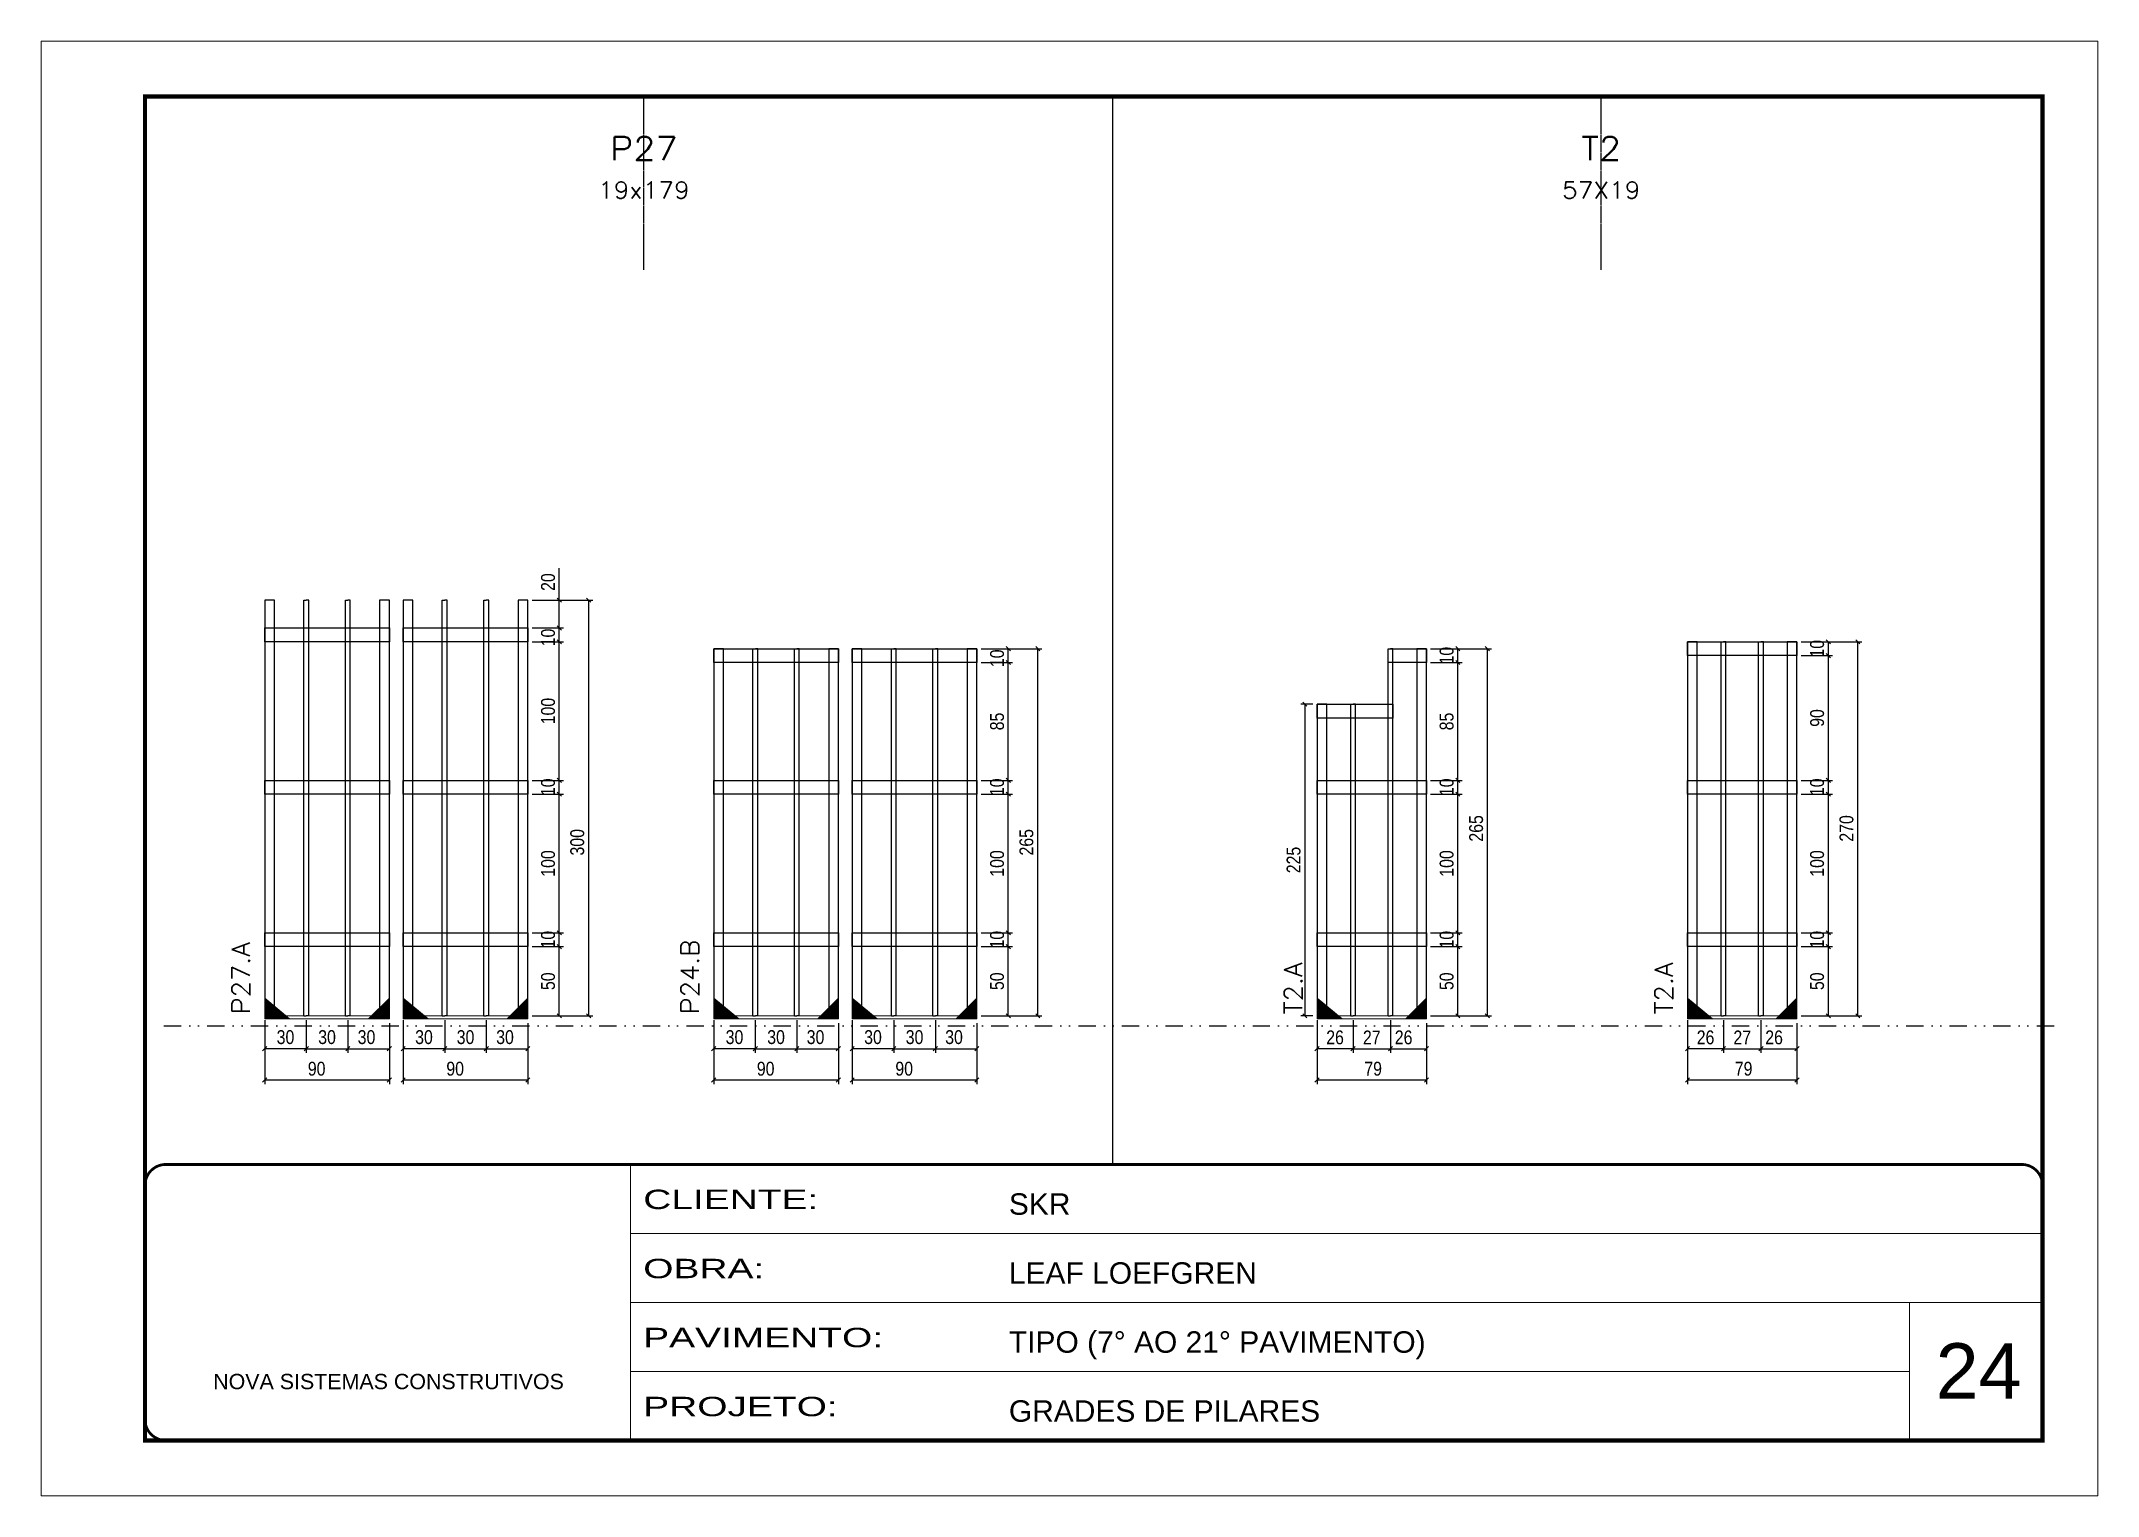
# Model space of a CAD drawing. Extents: x 14400 to 27878, y -21631 to 6985.
# Drawn here: x 19182 to 20667, y 192 to 1242 of the extents above; entities that cross this region are included whole.
import ezdxf
from ezdxf.enums import TextEntityAlignment as Align

# ---------------------------------------------------------------- set-up
doc = ezdxf.new("R2010")
doc.units = 0
for name, pattern in [('CONTINUO', [0]), ('DASHED', [0.75, 0.5, -0.25]), ('DIVIDE2', [0.625, 0.25, -0.125, 0, -0.125, 0, -0.125]), ('HIDDEN', [0.375, 0.25, -0.125])]:
    doc.linetypes.add(name, pattern=pattern)
for name, color, linetype, lineweight in [('CARIMBO', 255, 'Continuous', 9), ('Folhas', 255, 'Continuous', 9), ('Madeira', 126, 'Continuous', 18), ('Sarr 2.2x7', 40, 'Continuous', 9), ('SARRAFO DE PRESSAO', 251, 'DASHED', 9), ('Texto Seção', 7, 'Continuous', 15)]:
    doc.layers.add(name, color=color, linetype=linetype, lineweight=lineweight)
for name, color, linetype in [('COTA', 241, 'Continuous'), ('Nível', 160, 'Continuous'), ('SARR_2.2x10', 60, 'Continuous'), ('SARR_3.5x7', 81, 'Continuous'), ('SARR_7x7', 40, 'Continuous'), ('Texto de Titulo', 7, 'Continuous'), ('Texto Qtd Sarr', 242, 'Continuous')]:
    doc.layers.add(name, color=color, linetype=linetype)
doc.styles.add('ARIAL', font='arial.ttf')
doc.styles.add('COTA TECNICA', font='techl___.ttf', dxfattribs={"height": 10})
doc.styles.add('REGUA-120', font='ROMANS.shx', dxfattribs={"height": 15})
doc.styles.add('ROMANS', font='romans.shx')
doc.styles.add('Tecnologia', font='')
doc.styles.get('Tecnologia').set_extended_font_data('Forgotten Futurist')
doc.dimstyles.new('PAINEL', dxfattribs={"dimtxt": 10, "dimasz": 3, "dimexe": 3, "dimexo": 3, "dimgap": 3, "dimtad": 1, "dimdec": 1, "dimzin": 12, "dimdsep": 46, "dimtxsty": 'COTA TECNICA', "dimblk1": 'OBLIQUE', "dimblk2": 'OBLIQUE', "dimsah": 1, "dimcen": 0.9, "dimclrd": 4, "dimclre": 4, "dimclrt": 240, "dimadec": 1, "dimazin": 3, "dimtfac": 1, "dimtdec": 1, "dimtmove": 0, "dimatfit": 3, "dimfxl": 1, "dimtolj": 1, "dimtzin": 12, "dimarcsym": 0})

msp = doc.modelspace()

# ---------------------------------------------------------------- texts
at = {"layer": 'CARIMBO', "style": 'ARIAL'}
msp.add_text('24', height=40, dxfattribs=at).set_placement((20549.83, 262))
at = {"layer": 'Texto Seção', "style": 'REGUA-120', "width": 1.05}
for s, p in [('P27.A', (19332.71, 539.43)), ('P24.B', (19656.95, 539.43)), ('T2.A', (20092.57, 539.43)), ('T2.A', (20360.03, 539.43))]:
    msp.add_text(s, height=13, rotation=90, dxfattribs=at).set_placement(p)

# ---------------------------------------------------------------- blocks, each defined once
blk = doc.blocks.new('9999999999')
at = {"color": 30, "linetype": 'CONTINUO'}
for p, q in [((98564.6, 34230.2), (98564.6, 34429.4)), ((98564.6, 34379.6), (99584, 34379.6)), ((98564.6, 34329.8), (99488, 34329.8)), ((99584, 34329.8), (99488, 34329.8)), ((99488, 34329.8), (99488, 34230.2)), ((98564.6, 34280), (99488, 34280))]:
    blk.add_line(p, q, dxfattribs=at)
at = {"color": 30, "linetype": 'CONTINUO', "const_width": 2}
blk.add_lwpolyline([(99584, 34230.2), (99584, 34414.4, 0.414214), (99569, 34429.4), (98229, 34429.4, 0.414214), (98214, 34414.4), (98214, 34245.2, 0.414214), (98229, 34230.2), (99584, 34230.2)], format="xyb", dxfattribs=at)
at = {"layer": 'Folhas'}
blk.add_lwpolyline([(98139, 34190.2), (99624, 34190.2), (99624, 35240.2), (98139, 35240.2)], close=True, dxfattribs=at)
at = {"layer": 'Folhas', "color": 30, "const_width": 3}
blk.add_lwpolyline([(98214, 34230.2), (99584, 34230.2), (99584, 35200.2), (98214, 35200.2)], close=True, dxfattribs=at)
at = {"color": 7, "linetype": 'Continuous', "ltscale": 5, "style": 'ARIAL'}
for s, height, p in [('SKR', 15.48, (98837.7, 34393.1)), ('LEAF LOEFGREN', 15.483, (98837.7, 34343.3)), ('TIPO (7° AO 21° PAVIMENTO)', 15.483, (98837.7, 34293.5)), ('NOVA SISTEMAS CONSTRUTIVOS', 11.059, (98263.2, 34267.2)), ('GRADES DE PILARES', 15.483, (98837.7, 34243.7))]:
    blk.add_text(s, height=height, dxfattribs=at).set_placement(p)
at = {"layer": 'Folhas', "color": 7, "style": 'Tecnologia', "width": 1.5}
for s, p in [('CLIENTE:', (98573.7, 34397.2)), ('OBRA:', (98573.7, 34347.3)), ('PAVIMENTO:', (98573.7, 34297.5)), ('PROJETO:', (98573.7, 34247.7))]:
    blk.add_text(s, height=14, dxfattribs=at).set_placement(p)
blk = doc.blocks.new('_Oblique')
at = {"color": 0, "linetype": 'ByBlock', "lineweight": -2}
blk.add_line((-0.5, -0.5), (0.5, 0.5), dxfattribs=at)
blk = doc.blocks.new('*D6910')
at = {"layer": 'COTA', "color": 4, "lineweight": -2, "transparency": 16777216}
for p, q in [((19443.4, 520.1), (19443.4, 489)), ((19533.4, 520.1), (19533.4, 489)), ((19533.4, 492), (19443.4, 492))]:
    blk.add_line(p, q, dxfattribs=at)
at = {"layer": 'Defpoints', "color": 0, "transparency": 16777216}
for p in [(19443.4, 523.1), (19533.4, 523.1), (19443.4, 492)]:
    blk.add_point(p, dxfattribs=at)
at = {"layer": 'COTA', "color": 4, "lineweight": -2, "transparency": 16777216, "xscale": 3, "yscale": 3, "zscale": 3, "rotation": 180}
blk.add_blockref('_Oblique', (19443.4, 492), dxfattribs=at)
at = {"layer": 'COTA', "color": 4, "lineweight": -2, "transparency": 16777216, "xscale": 3, "yscale": 3, "zscale": 3}
blk.add_blockref('_Oblique', (19533.4, 492), dxfattribs=at)
at = {"layer": 'COTA', "color": 240, "transparency": 16777216, "insert": (19480.9, 500.1), "char_height": 10, "attachment_point": 5, "style": 'COTA TECNICA'}
blk.add_mtext('\\A1;90', dxfattribs=at)
blk = doc.blocks.new('*D6911')
at = {"layer": 'COTA', "color": 4, "lineweight": -2, "transparency": 16777216}
for p, q in [((19536.4, 588.3), (19559.1, 588.3)), ((19556.1, 538.3), (19556.1, 588.3)), ((19536.4, 538.3), (19559.1, 538.3))]:
    blk.add_line(p, q, dxfattribs=at)
at = {"layer": 'Defpoints', "color": 0, "transparency": 16777216}
for p in [(19533.4, 588.3), (19556.1, 588.3), (19533.4, 538.3)]:
    blk.add_point(p, dxfattribs=at)
at = {"layer": 'COTA', "color": 4, "lineweight": -2, "transparency": 16777216, "xscale": 3, "yscale": 3, "zscale": 3}
for p, rotation in [((19556.1, 588.3), 90), ((19556.1, 538.3), 270)]:
    blk.add_blockref('_Oblique', p, dxfattribs=dict(at, rotation=rotation))
at = {"layer": 'COTA', "color": 240, "transparency": 16777216, "insert": (19548, 563.3), "char_height": 10, "attachment_point": 5, "rotation": 90, "style": 'COTA TECNICA'}
blk.add_mtext('\\A1;50', dxfattribs=at)
blk = doc.blocks.new('*D6912')
at = {"layer": 'COTA', "color": 4, "lineweight": -2, "transparency": 16777216}
for p, q in [((19536.4, 598.3), (19559.1, 598.3)), ((19556.1, 588.3), (19556.1, 598.3)), ((19536.4, 588.3), (19559.1, 588.3))]:
    blk.add_line(p, q, dxfattribs=at)
at = {"layer": 'Defpoints', "color": 0, "transparency": 16777216}
for p in [(19533.4, 598.3), (19556.1, 598.3), (19533.4, 588.3)]:
    blk.add_point(p, dxfattribs=at)
at = {"layer": 'COTA', "color": 4, "lineweight": -2, "transparency": 16777216, "xscale": 3, "yscale": 3, "zscale": 3}
for p, rotation in [((19556.1, 598.3), 90), ((19556.1, 588.3), 270)]:
    blk.add_blockref('_Oblique', p, dxfattribs=dict(at, rotation=rotation))
at = {"layer": 'COTA', "color": 240, "transparency": 16777216, "insert": (19548, 593.3), "char_height": 10, "attachment_point": 5, "rotation": 90, "style": 'COTA TECNICA'}
blk.add_mtext('\\A1;10', dxfattribs=at)
blk = doc.blocks.new('*D6913')
at = {"layer": 'COTA', "color": 4, "lineweight": -2, "transparency": 16777216}
for p, q in [((19536.4, 698.3), (19559.1, 698.3)), ((19556.1, 598.3), (19556.1, 698.3)), ((19536.4, 598.3), (19559.1, 598.3))]:
    blk.add_line(p, q, dxfattribs=at)
at = {"layer": 'Defpoints', "color": 0, "transparency": 16777216}
for p in [(19533.4, 698.3), (19556.1, 698.3), (19533.4, 598.3)]:
    blk.add_point(p, dxfattribs=at)
at = {"layer": 'COTA', "color": 4, "lineweight": -2, "transparency": 16777216, "xscale": 3, "yscale": 3, "zscale": 3}
for p, rotation in [((19556.1, 698.3), 90), ((19556.1, 598.3), 270)]:
    blk.add_blockref('_Oblique', p, dxfattribs=dict(at, rotation=rotation))
at = {"layer": 'COTA', "color": 240, "transparency": 16777216, "insert": (19548, 648.3), "char_height": 10, "attachment_point": 5, "rotation": 90, "style": 'COTA TECNICA'}
blk.add_mtext('\\A1;100', dxfattribs=at)
blk = doc.blocks.new('*D6914')
at = {"layer": 'COTA', "color": 4, "lineweight": -2, "transparency": 16777216}
for p, q in [((19536.4, 708.3), (19559.1, 708.3)), ((19536.4, 698.3), (19559.1, 698.3)), ((19556.1, 698.3), (19556.1, 708.3))]:
    blk.add_line(p, q, dxfattribs=at)
at = {"layer": 'Defpoints', "color": 0, "transparency": 16777216}
for p in [(19533.4, 708.3), (19533.4, 698.3), (19556.1, 708.3)]:
    blk.add_point(p, dxfattribs=at)
at = {"layer": 'COTA', "color": 4, "lineweight": -2, "transparency": 16777216, "xscale": 3, "yscale": 3, "zscale": 3}
for p, rotation in [((19556.1, 708.3), 90), ((19556.1, 698.3), 270)]:
    blk.add_blockref('_Oblique', p, dxfattribs=dict(at, rotation=rotation))
at = {"layer": 'COTA', "color": 240, "transparency": 16777216, "insert": (19548, 703.3), "char_height": 10, "attachment_point": 5, "rotation": 90, "style": 'COTA TECNICA'}
blk.add_mtext('\\A1;10', dxfattribs=at)
blk = doc.blocks.new('*D6915')
at = {"layer": 'COTA', "color": 4, "lineweight": -2, "transparency": 16777216}
for p, q in [((19536.4, 838.3), (19580.3, 838.3)), ((19577.3, 538.3), (19577.3, 838.3)), ((19536.4, 538.3), (19580.3, 538.3))]:
    blk.add_line(p, q, dxfattribs=at)
at = {"layer": 'Defpoints', "color": 0, "transparency": 16777216}
for p in [(19533.4, 838.3), (19577.3, 838.3), (19533.4, 538.3)]:
    blk.add_point(p, dxfattribs=at)
at = {"layer": 'COTA', "color": 4, "lineweight": -2, "transparency": 16777216, "xscale": 3, "yscale": 3, "zscale": 3}
for p, rotation in [((19577.3, 838.3), 90), ((19577.3, 538.3), 270)]:
    blk.add_blockref('_Oblique', p, dxfattribs=dict(at, rotation=rotation))
at = {"layer": 'COTA', "color": 240, "transparency": 16777216, "insert": (19569.1, 663.6), "char_height": 10, "attachment_point": 5, "rotation": 90, "style": 'COTA TECNICA'}
blk.add_mtext('\\A1;300', dxfattribs=at)
blk = doc.blocks.new('*D6916')
at = {"layer": 'COTA', "color": 4, "lineweight": -2, "transparency": 16777216}
for p, q in [((19343.4, 520.1), (19343.4, 489)), ((19433.4, 520.1), (19433.4, 489)), ((19433.4, 492), (19343.4, 492))]:
    blk.add_line(p, q, dxfattribs=at)
at = {"layer": 'Defpoints', "color": 0, "transparency": 16777216}
for p in [(19343.4, 523.1), (19433.4, 523.1), (19343.4, 492)]:
    blk.add_point(p, dxfattribs=at)
at = {"layer": 'COTA', "color": 4, "lineweight": -2, "transparency": 16777216, "xscale": 3, "yscale": 3, "zscale": 3, "rotation": 180}
blk.add_blockref('_Oblique', (19343.4, 492), dxfattribs=at)
at = {"layer": 'COTA', "color": 4, "lineweight": -2, "transparency": 16777216, "xscale": 3, "yscale": 3, "zscale": 3}
blk.add_blockref('_Oblique', (19433.4, 492), dxfattribs=at)
at = {"layer": 'COTA', "color": 240, "transparency": 16777216, "insert": (19380.9, 500.1), "char_height": 10, "attachment_point": 5, "style": 'COTA TECNICA'}
blk.add_mtext('\\A1;90', dxfattribs=at)
blk = doc.blocks.new('*D6917')
at = {"layer": 'COTA', "color": 4, "lineweight": -2, "transparency": 16777216}
for p, q in [((19343.4, 535.3), (19343.4, 511.6)), ((19373.4, 535.3), (19373.4, 511.6)), ((19373.4, 514.6), (19343.4, 514.6))]:
    blk.add_line(p, q, dxfattribs=at)
at = {"layer": 'Defpoints', "color": 0, "transparency": 16777216}
for p in [(19343.4, 538.3), (19373.4, 538.3), (19343.4, 514.6)]:
    blk.add_point(p, dxfattribs=at)
at = {"layer": 'COTA', "color": 4, "lineweight": -2, "transparency": 16777216, "xscale": 3, "yscale": 3, "zscale": 3, "rotation": 180}
blk.add_blockref('_Oblique', (19343.4, 514.6), dxfattribs=at)
at = {"layer": 'COTA', "color": 4, "lineweight": -2, "transparency": 16777216, "xscale": 3, "yscale": 3, "zscale": 3}
blk.add_blockref('_Oblique', (19373.4, 514.6), dxfattribs=at)
at = {"layer": 'COTA', "color": 240, "transparency": 16777216, "insert": (19358.4, 522.9), "char_height": 10, "attachment_point": 5, "style": 'COTA TECNICA'}
blk.add_mtext('\\A1;30', dxfattribs=at)
blk = doc.blocks.new('*D6918')
at = {"layer": 'COTA', "color": 4, "lineweight": -2, "transparency": 16777216}
for p, q in [((19403.4, 535.3), (19403.4, 511.6)), ((19433.4, 533.1), (19433.4, 511.6)), ((19403.4, 514.6), (19433.4, 514.6))]:
    blk.add_line(p, q, dxfattribs=at)
at = {"layer": 'Defpoints', "color": 0, "transparency": 16777216}
for p in [(19403.4, 538.3), (19433.4, 536.1), (19433.4, 514.6)]:
    blk.add_point(p, dxfattribs=at)
at = {"layer": 'COTA', "color": 4, "lineweight": -2, "transparency": 16777216, "xscale": 3, "yscale": 3, "zscale": 3, "rotation": 180}
blk.add_blockref('_Oblique', (19403.4, 514.6), dxfattribs=at)
at = {"layer": 'COTA', "color": 4, "lineweight": -2, "transparency": 16777216, "xscale": 3, "yscale": 3, "zscale": 3}
blk.add_blockref('_Oblique', (19433.4, 514.6), dxfattribs=at)
at = {"layer": 'COTA', "color": 240, "transparency": 16777216, "insert": (19416.9, 522.9), "char_height": 10, "attachment_point": 5, "style": 'COTA TECNICA'}
blk.add_mtext('\\A1;30', dxfattribs=at)
blk = doc.blocks.new('*D6919')
at = {"layer": 'COTA', "color": 4, "lineweight": -2, "transparency": 16777216}
for p, q in [((19373.4, 535.3), (19373.4, 511.6)), ((19403.4, 535.3), (19403.4, 511.6)), ((19373.4, 514.6), (19403.4, 514.6))]:
    blk.add_line(p, q, dxfattribs=at)
at = {"layer": 'Defpoints', "color": 0, "transparency": 16777216}
for p in [(19373.4, 538.3), (19403.4, 538.3), (19403.4, 514.6)]:
    blk.add_point(p, dxfattribs=at)
at = {"layer": 'COTA', "color": 4, "lineweight": -2, "transparency": 16777216, "xscale": 3, "yscale": 3, "zscale": 3, "rotation": 180}
blk.add_blockref('_Oblique', (19373.4, 514.6), dxfattribs=at)
at = {"layer": 'COTA', "color": 4, "lineweight": -2, "transparency": 16777216, "xscale": 3, "yscale": 3, "zscale": 3}
blk.add_blockref('_Oblique', (19403.4, 514.6), dxfattribs=at)
at = {"layer": 'COTA', "color": 240, "transparency": 16777216, "insert": (19388.4, 522.9), "char_height": 10, "attachment_point": 5, "style": 'COTA TECNICA'}
blk.add_mtext('\\A1;30', dxfattribs=at)
blk = doc.blocks.new('*D6921')
at = {"layer": 'COTA', "color": 4, "lineweight": -2, "transparency": 16777216}
for p, q in [((19536.4, 818.3), (19559.1, 818.3)), ((19556.1, 808.3), (19556.1, 818.3)), ((19536.4, 808.3), (19559.1, 808.3))]:
    blk.add_line(p, q, dxfattribs=at)
at = {"layer": 'Defpoints', "color": 0, "transparency": 16777216}
for p in [(19533.4, 818.3), (19556.1, 818.3), (19533.4, 808.3)]:
    blk.add_point(p, dxfattribs=at)
at = {"layer": 'COTA', "color": 4, "lineweight": -2, "transparency": 16777216, "xscale": 3, "yscale": 3, "zscale": 3}
for p, rotation in [((19556.1, 818.3), 90), ((19556.1, 808.3), 270)]:
    blk.add_blockref('_Oblique', p, dxfattribs=dict(at, rotation=rotation))
at = {"layer": 'COTA', "color": 240, "transparency": 16777216, "insert": (19548, 811.4), "char_height": 10, "attachment_point": 5, "rotation": 90, "style": 'COTA TECNICA'}
blk.add_mtext('\\A1;10', dxfattribs=at)
blk = doc.blocks.new('*D6922')
at = {"layer": 'COTA', "color": 4, "lineweight": -2, "transparency": 16777216}
for p, q in [((19443.4, 535.3), (19443.4, 511.6)), ((19473.4, 535.3), (19473.4, 511.6)), ((19473.4, 514.6), (19443.4, 514.6))]:
    blk.add_line(p, q, dxfattribs=at)
at = {"layer": 'Defpoints', "color": 0, "transparency": 16777216}
for p in [(19443.4, 538.3), (19473.4, 538.3), (19443.4, 514.6)]:
    blk.add_point(p, dxfattribs=at)
at = {"layer": 'COTA', "color": 4, "lineweight": -2, "transparency": 16777216, "xscale": 3, "yscale": 3, "zscale": 3, "rotation": 180}
blk.add_blockref('_Oblique', (19443.4, 514.6), dxfattribs=at)
at = {"layer": 'COTA', "color": 4, "lineweight": -2, "transparency": 16777216, "xscale": 3, "yscale": 3, "zscale": 3}
blk.add_blockref('_Oblique', (19473.4, 514.6), dxfattribs=at)
at = {"layer": 'COTA', "color": 240, "transparency": 16777216, "insert": (19458.4, 522.9), "char_height": 10, "attachment_point": 5, "style": 'COTA TECNICA'}
blk.add_mtext('\\A1;30', dxfattribs=at)
blk = doc.blocks.new('*D6923')
at = {"layer": 'COTA', "color": 4, "lineweight": -2, "transparency": 16777216}
for p, q in [((19503.4, 535.3), (19503.4, 511.6)), ((19533.4, 533.1), (19533.4, 511.6)), ((19503.4, 514.6), (19533.4, 514.6))]:
    blk.add_line(p, q, dxfattribs=at)
at = {"layer": 'Defpoints', "color": 0, "transparency": 16777216}
for p in [(19503.4, 538.3), (19533.4, 536.1), (19533.4, 514.6)]:
    blk.add_point(p, dxfattribs=at)
at = {"layer": 'COTA', "color": 4, "lineweight": -2, "transparency": 16777216, "xscale": 3, "yscale": 3, "zscale": 3, "rotation": 180}
blk.add_blockref('_Oblique', (19503.4, 514.6), dxfattribs=at)
at = {"layer": 'COTA', "color": 4, "lineweight": -2, "transparency": 16777216, "xscale": 3, "yscale": 3, "zscale": 3}
blk.add_blockref('_Oblique', (19533.4, 514.6), dxfattribs=at)
at = {"layer": 'COTA', "color": 240, "transparency": 16777216, "insert": (19516.9, 522.9), "char_height": 10, "attachment_point": 5, "style": 'COTA TECNICA'}
blk.add_mtext('\\A1;30', dxfattribs=at)
blk = doc.blocks.new('*D6924')
at = {"layer": 'COTA', "color": 4, "lineweight": -2, "transparency": 16777216}
for p, q in [((19473.4, 535.3), (19473.4, 511.6)), ((19503.4, 535.3), (19503.4, 511.6)), ((19473.4, 514.6), (19503.4, 514.6))]:
    blk.add_line(p, q, dxfattribs=at)
at = {"layer": 'Defpoints', "color": 0, "transparency": 16777216}
for p in [(19473.4, 538.3), (19503.4, 538.3), (19503.4, 514.6)]:
    blk.add_point(p, dxfattribs=at)
at = {"layer": 'COTA', "color": 4, "lineweight": -2, "transparency": 16777216, "xscale": 3, "yscale": 3, "zscale": 3, "rotation": 180}
blk.add_blockref('_Oblique', (19473.4, 514.6), dxfattribs=at)
at = {"layer": 'COTA', "color": 4, "lineweight": -2, "transparency": 16777216, "xscale": 3, "yscale": 3, "zscale": 3}
blk.add_blockref('_Oblique', (19503.4, 514.6), dxfattribs=at)
at = {"layer": 'COTA', "color": 240, "transparency": 16777216, "insert": (19488.4, 522.9), "char_height": 10, "attachment_point": 5, "style": 'COTA TECNICA'}
blk.add_mtext('\\A1;30', dxfattribs=at)
blk = doc.blocks.new('titulo1')
at = {"layer": 'Defpoints', "color": 252, "linetype": 'HIDDEN', "ltscale": 2}
blk.add_line((0, 0), (0, 125), dxfattribs=at)
at = {"layer": 'Defpoints', "style": 'ROMANS', "oblique": 15}
blk.add_attdef('FOLHA', text='', height=10, dxfattribs=at).set_placement((0, 15.6), align=Align.MIDDLE_CENTER)
at = {"layer": 'Texto Qtd Sarr', "color": 3, "style": 'ROMANS', "oblique": 15}
for tag, height, p in [('TITULO', 17, (0, 71.4)), ('SEÇÃO', 12, (0, 41.5))]:
    blk.add_attdef(tag, text='', height=height, dxfattribs=at).set_placement(p, align=Align.MIDDLE_CENTER)
blk = doc.blocks.new('*D6925')
at = {"layer": 'COTA', "color": 4, "lineweight": -2, "transparency": 16777216}
for p, q in [((19536.4, 808.3), (19559.1, 808.3)), ((19556.1, 708.3), (19556.1, 808.3)), ((19536.4, 708.3), (19559.1, 708.3))]:
    blk.add_line(p, q, dxfattribs=at)
at = {"layer": 'Defpoints', "color": 0, "transparency": 16777216}
for p in [(19533.4, 808.3), (19556.1, 808.3), (19533.4, 708.3)]:
    blk.add_point(p, dxfattribs=at)
at = {"layer": 'COTA', "color": 4, "lineweight": -2, "transparency": 16777216, "xscale": 3, "yscale": 3, "zscale": 3}
for p, rotation in [((19556.1, 808.3), 90), ((19556.1, 708.3), 270)]:
    blk.add_blockref('_Oblique', p, dxfattribs=dict(at, rotation=rotation))
at = {"layer": 'COTA', "color": 240, "transparency": 16777216, "insert": (19548, 758.3), "char_height": 10, "attachment_point": 5, "rotation": 90, "style": 'COTA TECNICA'}
blk.add_mtext('\\A1;100', dxfattribs=at)
blk = doc.blocks.new('*D6926')
at = {"layer": 'COTA', "color": 4, "lineweight": -2, "transparency": 16777216}
for p, q in [((19556.1, 838.3), (19556.1, 861.5)), ((19536.4, 838.3), (19559.1, 838.3)), ((19556.1, 818.3), (19556.1, 838.3)), ((19536.4, 818.3), (19559.1, 818.3))]:
    blk.add_line(p, q, dxfattribs=at)
at = {"layer": 'Defpoints', "color": 0, "transparency": 16777216}
for p in [(19533.4, 838.3), (19556.1, 838.3), (19533.4, 818.3)]:
    blk.add_point(p, dxfattribs=at)
at = {"layer": 'COTA', "color": 4, "lineweight": -2, "transparency": 16777216, "xscale": 3, "yscale": 3, "zscale": 3}
for p, rotation in [((19556.1, 838.3), 90), ((19556.1, 818.3), 270)]:
    blk.add_blockref('_Oblique', p, dxfattribs=dict(at, rotation=rotation))
at = {"layer": 'COTA', "color": 240, "transparency": 16777216, "insert": (19548, 851.4), "char_height": 10, "attachment_point": 5, "rotation": 90, "style": 'COTA TECNICA'}
blk.add_mtext('\\A1;20', dxfattribs=at)
blk = doc.blocks.new('*D6930')
at = {"layer": 'COTA', "color": 4, "lineweight": -2, "transparency": 16777216}
for p, q in [((19767.6, 520.1), (19767.6, 489)), ((19857.6, 520.1), (19857.6, 489)), ((19857.6, 492), (19767.6, 492))]:
    blk.add_line(p, q, dxfattribs=at)
at = {"layer": 'Defpoints', "color": 0, "transparency": 16777216}
for p in [(19767.6, 523.1), (19857.6, 523.1), (19767.6, 492)]:
    blk.add_point(p, dxfattribs=at)
at = {"layer": 'COTA', "color": 4, "lineweight": -2, "transparency": 16777216, "xscale": 3, "yscale": 3, "zscale": 3, "rotation": 180}
blk.add_blockref('_Oblique', (19767.6, 492), dxfattribs=at)
at = {"layer": 'COTA', "color": 4, "lineweight": -2, "transparency": 16777216, "xscale": 3, "yscale": 3, "zscale": 3}
blk.add_blockref('_Oblique', (19857.6, 492), dxfattribs=at)
at = {"layer": 'COTA', "color": 240, "transparency": 16777216, "insert": (19805.1, 500.1), "char_height": 10, "attachment_point": 5, "style": 'COTA TECNICA'}
blk.add_mtext('\\A1;90', dxfattribs=at)
blk = doc.blocks.new('*D6931')
at = {"layer": 'COTA', "color": 4, "lineweight": -2, "transparency": 16777216}
for p, q in [((19860.6, 588.3), (19883.3, 588.3)), ((19880.3, 538.3), (19880.3, 588.3)), ((19860.6, 538.3), (19883.3, 538.3))]:
    blk.add_line(p, q, dxfattribs=at)
at = {"layer": 'Defpoints', "color": 0, "transparency": 16777216}
for p in [(19857.6, 588.3), (19880.3, 588.3), (19857.6, 538.3)]:
    blk.add_point(p, dxfattribs=at)
at = {"layer": 'COTA', "color": 4, "lineweight": -2, "transparency": 16777216, "xscale": 3, "yscale": 3, "zscale": 3}
for p, rotation in [((19880.3, 588.3), 90), ((19880.3, 538.3), 270)]:
    blk.add_blockref('_Oblique', p, dxfattribs=dict(at, rotation=rotation))
at = {"layer": 'COTA', "color": 240, "transparency": 16777216, "insert": (19872.2, 563.3), "char_height": 10, "attachment_point": 5, "rotation": 90, "style": 'COTA TECNICA'}
blk.add_mtext('\\A1;50', dxfattribs=at)
blk = doc.blocks.new('*D6932')
at = {"layer": 'COTA', "color": 4, "lineweight": -2, "transparency": 16777216}
for p, q in [((19860.6, 598.3), (19883.3, 598.3)), ((19880.3, 588.3), (19880.3, 598.3)), ((19860.6, 588.3), (19883.3, 588.3))]:
    blk.add_line(p, q, dxfattribs=at)
at = {"layer": 'Defpoints', "color": 0, "transparency": 16777216}
for p in [(19857.6, 598.3), (19880.3, 598.3), (19857.6, 588.3)]:
    blk.add_point(p, dxfattribs=at)
at = {"layer": 'COTA', "color": 4, "lineweight": -2, "transparency": 16777216, "xscale": 3, "yscale": 3, "zscale": 3}
for p, rotation in [((19880.3, 598.3), 90), ((19880.3, 588.3), 270)]:
    blk.add_blockref('_Oblique', p, dxfattribs=dict(at, rotation=rotation))
at = {"layer": 'COTA', "color": 240, "transparency": 16777216, "insert": (19872.2, 593.3), "char_height": 10, "attachment_point": 5, "rotation": 90, "style": 'COTA TECNICA'}
blk.add_mtext('\\A1;10', dxfattribs=at)
blk = doc.blocks.new('*D6933')
at = {"layer": 'COTA', "color": 4, "lineweight": -2, "transparency": 16777216}
for p, q in [((19860.6, 698.3), (19883.3, 698.3)), ((19880.3, 598.3), (19880.3, 698.3)), ((19860.6, 598.3), (19883.3, 598.3))]:
    blk.add_line(p, q, dxfattribs=at)
at = {"layer": 'Defpoints', "color": 0, "transparency": 16777216}
for p in [(19857.6, 698.3), (19880.3, 698.3), (19857.6, 598.3)]:
    blk.add_point(p, dxfattribs=at)
at = {"layer": 'COTA', "color": 4, "lineweight": -2, "transparency": 16777216, "xscale": 3, "yscale": 3, "zscale": 3}
for p, rotation in [((19880.3, 698.3), 90), ((19880.3, 598.3), 270)]:
    blk.add_blockref('_Oblique', p, dxfattribs=dict(at, rotation=rotation))
at = {"layer": 'COTA', "color": 240, "transparency": 16777216, "insert": (19872.2, 648.3), "char_height": 10, "attachment_point": 5, "rotation": 90, "style": 'COTA TECNICA'}
blk.add_mtext('\\A1;100', dxfattribs=at)
blk = doc.blocks.new('*D6934')
at = {"layer": 'COTA', "color": 4, "lineweight": -2, "transparency": 16777216}
for p, q in [((19860.6, 708.3), (19883.3, 708.3)), ((19860.6, 698.3), (19883.3, 698.3)), ((19880.3, 698.3), (19880.3, 708.3))]:
    blk.add_line(p, q, dxfattribs=at)
at = {"layer": 'Defpoints', "color": 0, "transparency": 16777216}
for p in [(19857.6, 708.3), (19857.6, 698.3), (19880.3, 708.3)]:
    blk.add_point(p, dxfattribs=at)
at = {"layer": 'COTA', "color": 4, "lineweight": -2, "transparency": 16777216, "xscale": 3, "yscale": 3, "zscale": 3}
for p, rotation in [((19880.3, 708.3), 90), ((19880.3, 698.3), 270)]:
    blk.add_blockref('_Oblique', p, dxfattribs=dict(at, rotation=rotation))
at = {"layer": 'COTA', "color": 240, "transparency": 16777216, "insert": (19872.2, 703.3), "char_height": 10, "attachment_point": 5, "rotation": 90, "style": 'COTA TECNICA'}
blk.add_mtext('\\A1;10', dxfattribs=at)
blk = doc.blocks.new('*D6935')
at = {"layer": 'COTA', "color": 4, "lineweight": -2, "transparency": 16777216}
for p, q in [((19860.6, 803.3), (19904.6, 803.3)), ((19901.6, 538.3), (19901.6, 803.3)), ((19860.6, 538.3), (19904.6, 538.3))]:
    blk.add_line(p, q, dxfattribs=at)
at = {"layer": 'Defpoints', "color": 0, "transparency": 16777216}
for p in [(19857.6, 803.3), (19901.6, 803.3), (19857.6, 538.3)]:
    blk.add_point(p, dxfattribs=at)
at = {"layer": 'COTA', "color": 4, "lineweight": -2, "transparency": 16777216, "xscale": 3, "yscale": 3, "zscale": 3}
for p, rotation in [((19901.6, 803.3), 90), ((19901.6, 538.3), 270)]:
    blk.add_blockref('_Oblique', p, dxfattribs=dict(at, rotation=rotation))
at = {"layer": 'COTA', "color": 240, "transparency": 16777216, "insert": (19893.4, 663.6), "char_height": 10, "attachment_point": 5, "rotation": 90, "style": 'COTA TECNICA'}
blk.add_mtext('\\A1;265', dxfattribs=at)
blk = doc.blocks.new('*D6936')
at = {"layer": 'COTA', "color": 4, "lineweight": -2, "transparency": 16777216}
for p, q in [((19667.6, 520.1), (19667.6, 489)), ((19757.6, 520.1), (19757.6, 489)), ((19757.6, 492), (19667.6, 492))]:
    blk.add_line(p, q, dxfattribs=at)
at = {"layer": 'Defpoints', "color": 0, "transparency": 16777216}
for p in [(19667.6, 523.1), (19757.6, 523.1), (19667.6, 492)]:
    blk.add_point(p, dxfattribs=at)
at = {"layer": 'COTA', "color": 4, "lineweight": -2, "transparency": 16777216, "xscale": 3, "yscale": 3, "zscale": 3, "rotation": 180}
blk.add_blockref('_Oblique', (19667.6, 492), dxfattribs=at)
at = {"layer": 'COTA', "color": 4, "lineweight": -2, "transparency": 16777216, "xscale": 3, "yscale": 3, "zscale": 3}
blk.add_blockref('_Oblique', (19757.6, 492), dxfattribs=at)
at = {"layer": 'COTA', "color": 240, "transparency": 16777216, "insert": (19705.1, 500.1), "char_height": 10, "attachment_point": 5, "style": 'COTA TECNICA'}
blk.add_mtext('\\A1;90', dxfattribs=at)
blk = doc.blocks.new('*D6937')
at = {"layer": 'COTA', "color": 4, "lineweight": -2, "transparency": 16777216}
for p, q in [((19667.6, 535.3), (19667.6, 511.6)), ((19697.6, 535.3), (19697.6, 511.6)), ((19697.6, 514.6), (19667.6, 514.6))]:
    blk.add_line(p, q, dxfattribs=at)
at = {"layer": 'Defpoints', "color": 0, "transparency": 16777216}
for p in [(19667.6, 538.3), (19697.6, 538.3), (19667.6, 514.6)]:
    blk.add_point(p, dxfattribs=at)
at = {"layer": 'COTA', "color": 4, "lineweight": -2, "transparency": 16777216, "xscale": 3, "yscale": 3, "zscale": 3, "rotation": 180}
blk.add_blockref('_Oblique', (19667.6, 514.6), dxfattribs=at)
at = {"layer": 'COTA', "color": 4, "lineweight": -2, "transparency": 16777216, "xscale": 3, "yscale": 3, "zscale": 3}
blk.add_blockref('_Oblique', (19697.6, 514.6), dxfattribs=at)
at = {"layer": 'COTA', "color": 240, "transparency": 16777216, "insert": (19682.6, 522.9), "char_height": 10, "attachment_point": 5, "style": 'COTA TECNICA'}
blk.add_mtext('\\A1;30', dxfattribs=at)
blk = doc.blocks.new('*D6938')
at = {"layer": 'COTA', "color": 4, "lineweight": -2, "transparency": 16777216}
for p, q in [((19727.6, 535.3), (19727.6, 511.6)), ((19757.6, 533.1), (19757.6, 511.6)), ((19727.6, 514.6), (19757.6, 514.6))]:
    blk.add_line(p, q, dxfattribs=at)
at = {"layer": 'Defpoints', "color": 0, "transparency": 16777216}
for p in [(19727.6, 538.3), (19757.6, 536.1), (19757.6, 514.6)]:
    blk.add_point(p, dxfattribs=at)
at = {"layer": 'COTA', "color": 4, "lineweight": -2, "transparency": 16777216, "xscale": 3, "yscale": 3, "zscale": 3, "rotation": 180}
blk.add_blockref('_Oblique', (19727.6, 514.6), dxfattribs=at)
at = {"layer": 'COTA', "color": 4, "lineweight": -2, "transparency": 16777216, "xscale": 3, "yscale": 3, "zscale": 3}
blk.add_blockref('_Oblique', (19757.6, 514.6), dxfattribs=at)
at = {"layer": 'COTA', "color": 240, "transparency": 16777216, "insert": (19741.1, 522.9), "char_height": 10, "attachment_point": 5, "style": 'COTA TECNICA'}
blk.add_mtext('\\A1;30', dxfattribs=at)
blk = doc.blocks.new('*D6939')
at = {"layer": 'COTA', "color": 4, "lineweight": -2, "transparency": 16777216}
for p, q in [((19697.6, 535.3), (19697.6, 511.6)), ((19727.6, 535.3), (19727.6, 511.6)), ((19697.6, 514.6), (19727.6, 514.6))]:
    blk.add_line(p, q, dxfattribs=at)
at = {"layer": 'Defpoints', "color": 0, "transparency": 16777216}
for p in [(19697.6, 538.3), (19727.6, 538.3), (19727.6, 514.6)]:
    blk.add_point(p, dxfattribs=at)
at = {"layer": 'COTA', "color": 4, "lineweight": -2, "transparency": 16777216, "xscale": 3, "yscale": 3, "zscale": 3, "rotation": 180}
blk.add_blockref('_Oblique', (19697.6, 514.6), dxfattribs=at)
at = {"layer": 'COTA', "color": 4, "lineweight": -2, "transparency": 16777216, "xscale": 3, "yscale": 3, "zscale": 3}
blk.add_blockref('_Oblique', (19727.6, 514.6), dxfattribs=at)
at = {"layer": 'COTA', "color": 240, "transparency": 16777216, "insert": (19712.6, 522.9), "char_height": 10, "attachment_point": 5, "style": 'COTA TECNICA'}
blk.add_mtext('\\A1;30', dxfattribs=at)
blk = doc.blocks.new('*D6940')
at = {"layer": 'COTA', "color": 4, "lineweight": -2, "transparency": 16777216}
for p, q in [((19860.6, 803.3), (19883.3, 803.3)), ((19880.3, 793.3), (19880.3, 803.3)), ((19860.6, 793.3), (19883.3, 793.3))]:
    blk.add_line(p, q, dxfattribs=at)
at = {"layer": 'Defpoints', "color": 0, "transparency": 16777216}
for p in [(19857.6, 803.3), (19880.3, 803.3), (19857.6, 793.3)]:
    blk.add_point(p, dxfattribs=at)
at = {"layer": 'COTA', "color": 4, "lineweight": -2, "transparency": 16777216, "xscale": 3, "yscale": 3, "zscale": 3}
for p, rotation in [((19880.3, 803.3), 90), ((19880.3, 793.3), 270)]:
    blk.add_blockref('_Oblique', p, dxfattribs=dict(at, rotation=rotation))
at = {"layer": 'COTA', "color": 240, "transparency": 16777216, "insert": (19872.2, 796.4), "char_height": 10, "attachment_point": 5, "rotation": 90, "style": 'COTA TECNICA'}
blk.add_mtext('\\A1;10', dxfattribs=at)
blk = doc.blocks.new('*D6927')
at = {"layer": 'COTA', "color": 4, "lineweight": -2, "transparency": 16777216}
for p, q in [((19767.6, 535.3), (19767.6, 511.6)), ((19797.6, 535.3), (19797.6, 511.6)), ((19797.6, 514.6), (19767.6, 514.6))]:
    blk.add_line(p, q, dxfattribs=at)
at = {"layer": 'Defpoints', "color": 0, "transparency": 16777216}
for p in [(19767.6, 538.3), (19797.6, 538.3), (19767.6, 514.6)]:
    blk.add_point(p, dxfattribs=at)
at = {"layer": 'COTA', "color": 4, "lineweight": -2, "transparency": 16777216, "xscale": 3, "yscale": 3, "zscale": 3, "rotation": 180}
blk.add_blockref('_Oblique', (19767.6, 514.6), dxfattribs=at)
at = {"layer": 'COTA', "color": 4, "lineweight": -2, "transparency": 16777216, "xscale": 3, "yscale": 3, "zscale": 3}
blk.add_blockref('_Oblique', (19797.6, 514.6), dxfattribs=at)
at = {"layer": 'COTA', "color": 240, "transparency": 16777216, "insert": (19782.6, 522.9), "char_height": 10, "attachment_point": 5, "style": 'COTA TECNICA'}
blk.add_mtext('\\A1;30', dxfattribs=at)
blk = doc.blocks.new('*D6928')
at = {"layer": 'COTA', "color": 4, "lineweight": -2, "transparency": 16777216}
for p, q in [((19827.6, 535.3), (19827.6, 511.6)), ((19857.6, 533.1), (19857.6, 511.6)), ((19827.6, 514.6), (19857.6, 514.6))]:
    blk.add_line(p, q, dxfattribs=at)
at = {"layer": 'Defpoints', "color": 0, "transparency": 16777216}
for p in [(19827.6, 538.3), (19857.6, 536.1), (19857.6, 514.6)]:
    blk.add_point(p, dxfattribs=at)
at = {"layer": 'COTA', "color": 4, "lineweight": -2, "transparency": 16777216, "xscale": 3, "yscale": 3, "zscale": 3, "rotation": 180}
blk.add_blockref('_Oblique', (19827.6, 514.6), dxfattribs=at)
at = {"layer": 'COTA', "color": 4, "lineweight": -2, "transparency": 16777216, "xscale": 3, "yscale": 3, "zscale": 3}
blk.add_blockref('_Oblique', (19857.6, 514.6), dxfattribs=at)
at = {"layer": 'COTA', "color": 240, "transparency": 16777216, "insert": (19841.1, 522.9), "char_height": 10, "attachment_point": 5, "style": 'COTA TECNICA'}
blk.add_mtext('\\A1;30', dxfattribs=at)
blk = doc.blocks.new('*D6929')
at = {"layer": 'COTA', "color": 4, "lineweight": -2, "transparency": 16777216}
for p, q in [((19797.6, 535.3), (19797.6, 511.6)), ((19827.6, 535.3), (19827.6, 511.6)), ((19797.6, 514.6), (19827.6, 514.6))]:
    blk.add_line(p, q, dxfattribs=at)
at = {"layer": 'Defpoints', "color": 0, "transparency": 16777216}
for p in [(19797.6, 538.3), (19827.6, 538.3), (19827.6, 514.6)]:
    blk.add_point(p, dxfattribs=at)
at = {"layer": 'COTA', "color": 4, "lineweight": -2, "transparency": 16777216, "xscale": 3, "yscale": 3, "zscale": 3, "rotation": 180}
blk.add_blockref('_Oblique', (19797.6, 514.6), dxfattribs=at)
at = {"layer": 'COTA', "color": 4, "lineweight": -2, "transparency": 16777216, "xscale": 3, "yscale": 3, "zscale": 3}
blk.add_blockref('_Oblique', (19827.6, 514.6), dxfattribs=at)
at = {"layer": 'COTA', "color": 240, "transparency": 16777216, "insert": (19812.6, 522.9), "char_height": 10, "attachment_point": 5, "style": 'COTA TECNICA'}
blk.add_mtext('\\A1;30', dxfattribs=at)
blk = doc.blocks.new('*D6941')
at = {"layer": 'COTA', "color": 4, "lineweight": -2, "transparency": 16777216}
for p, q in [((19860.6, 793.3), (19883.3, 793.3)), ((19880.3, 708.3), (19880.3, 793.3)), ((19860.6, 708.3), (19883.3, 708.3))]:
    blk.add_line(p, q, dxfattribs=at)
at = {"layer": 'Defpoints', "color": 0, "transparency": 16777216}
for p in [(19857.6, 793.3), (19880.3, 793.3), (19857.6, 708.3)]:
    blk.add_point(p, dxfattribs=at)
at = {"layer": 'COTA', "color": 4, "lineweight": -2, "transparency": 16777216, "xscale": 3, "yscale": 3, "zscale": 3}
for p, rotation in [((19880.3, 793.3), 90), ((19880.3, 708.3), 270)]:
    blk.add_blockref('_Oblique', p, dxfattribs=dict(at, rotation=rotation))
at = {"layer": 'COTA', "color": 240, "transparency": 16777216, "insert": (19872.2, 750.8), "char_height": 10, "attachment_point": 5, "rotation": 90, "style": 'COTA TECNICA'}
blk.add_mtext('\\A1;85', dxfattribs=at)
blk = doc.blocks.new('*D6995')
at = {"layer": 'COTA', "color": 4, "lineweight": -2, "transparency": 16777216}
for p, q in [((20103.2, 520.1), (20103.2, 489)), ((20182.2, 520.1), (20182.2, 489)), ((20182.2, 492), (20103.2, 492))]:
    blk.add_line(p, q, dxfattribs=at)
at = {"layer": 'Defpoints', "color": 0, "transparency": 16777216}
for p in [(20103.2, 523.1), (20182.2, 523.1), (20103.2, 492)]:
    blk.add_point(p, dxfattribs=at)
at = {"layer": 'COTA', "color": 4, "lineweight": -2, "transparency": 16777216, "xscale": 3, "yscale": 3, "zscale": 3, "rotation": 180}
blk.add_blockref('_Oblique', (20103.2, 492), dxfattribs=at)
at = {"layer": 'COTA', "color": 4, "lineweight": -2, "transparency": 16777216, "xscale": 3, "yscale": 3, "zscale": 3}
blk.add_blockref('_Oblique', (20182.2, 492), dxfattribs=at)
at = {"layer": 'COTA', "color": 240, "transparency": 16777216, "insert": (20143.7, 500.1), "char_height": 10, "attachment_point": 5, "style": 'COTA TECNICA'}
blk.add_mtext('\\A1;79', dxfattribs=at)
blk = doc.blocks.new('*D6996')
at = {"layer": 'COTA', "color": 4, "lineweight": -2, "transparency": 16777216}
for p, q in [((20103.2, 535.3), (20103.2, 511.6)), ((20129.2, 535.3), (20129.2, 511.6)), ((20129.2, 514.6), (20103.2, 514.6))]:
    blk.add_line(p, q, dxfattribs=at)
at = {"layer": 'Defpoints', "color": 0, "transparency": 16777216}
for p in [(20103.2, 538.3), (20129.2, 538.3), (20103.2, 514.6)]:
    blk.add_point(p, dxfattribs=at)
at = {"layer": 'COTA', "color": 4, "lineweight": -2, "transparency": 16777216, "xscale": 3, "yscale": 3, "zscale": 3, "rotation": 180}
blk.add_blockref('_Oblique', (20103.2, 514.6), dxfattribs=at)
at = {"layer": 'COTA', "color": 4, "lineweight": -2, "transparency": 16777216, "xscale": 3, "yscale": 3, "zscale": 3}
blk.add_blockref('_Oblique', (20129.2, 514.6), dxfattribs=at)
at = {"layer": 'COTA', "color": 240, "transparency": 16777216, "insert": (20116.2, 522.7), "char_height": 10, "attachment_point": 5, "style": 'COTA TECNICA'}
blk.add_mtext('\\A1;26', dxfattribs=at)
blk = doc.blocks.new('*D6997')
at = {"layer": 'COTA', "color": 4, "lineweight": -2, "transparency": 16777216}
for p, q in [((20156.2, 535.3), (20156.2, 511.6)), ((20182.2, 533.1), (20182.2, 511.6)), ((20156.2, 514.6), (20182.2, 514.6))]:
    blk.add_line(p, q, dxfattribs=at)
at = {"layer": 'Defpoints', "color": 0, "transparency": 16777216}
for p in [(20156.2, 538.3), (20182.2, 536.1), (20182.2, 514.6)]:
    blk.add_point(p, dxfattribs=at)
at = {"layer": 'COTA', "color": 4, "lineweight": -2, "transparency": 16777216, "xscale": 3, "yscale": 3, "zscale": 3, "rotation": 180}
blk.add_blockref('_Oblique', (20156.2, 514.6), dxfattribs=at)
at = {"layer": 'COTA', "color": 4, "lineweight": -2, "transparency": 16777216, "xscale": 3, "yscale": 3, "zscale": 3}
blk.add_blockref('_Oblique', (20182.2, 514.6), dxfattribs=at)
at = {"layer": 'COTA', "color": 240, "transparency": 16777216, "insert": (20165.7, 522.7), "char_height": 10, "attachment_point": 5, "style": 'COTA TECNICA'}
blk.add_mtext('\\A1;26', dxfattribs=at)
blk = doc.blocks.new('*D6998')
at = {"layer": 'COTA', "color": 4, "lineweight": -2, "transparency": 16777216}
for p, q in [((20185.2, 588.3), (20207.9, 588.3)), ((20204.9, 538.3), (20204.9, 588.3)), ((20185.2, 538.3), (20207.9, 538.3))]:
    blk.add_line(p, q, dxfattribs=at)
at = {"layer": 'Defpoints', "color": 0, "transparency": 16777216}
for p in [(20182.2, 588.3), (20204.9, 588.3), (20182.2, 538.3)]:
    blk.add_point(p, dxfattribs=at)
at = {"layer": 'COTA', "color": 4, "lineweight": -2, "transparency": 16777216, "xscale": 3, "yscale": 3, "zscale": 3}
for p, rotation in [((20204.9, 588.3), 90), ((20204.9, 538.3), 270)]:
    blk.add_blockref('_Oblique', p, dxfattribs=dict(at, rotation=rotation))
at = {"layer": 'COTA', "color": 240, "transparency": 16777216, "insert": (20196.8, 563.3), "char_height": 10, "attachment_point": 5, "rotation": 90, "style": 'COTA TECNICA'}
blk.add_mtext('\\A1;50', dxfattribs=at)
blk = doc.blocks.new('*D6999')
at = {"layer": 'COTA', "color": 4, "lineweight": -2, "transparency": 16777216}
for p, q in [((20129.2, 535.3), (20129.2, 511.6)), ((20156.2, 535.3), (20156.2, 511.6)), ((20129.2, 514.6), (20156.2, 514.6))]:
    blk.add_line(p, q, dxfattribs=at)
at = {"layer": 'Defpoints', "color": 0, "transparency": 16777216}
for p in [(20129.2, 538.3), (20156.2, 538.3), (20156.2, 514.6)]:
    blk.add_point(p, dxfattribs=at)
at = {"layer": 'COTA', "color": 4, "lineweight": -2, "transparency": 16777216, "xscale": 3, "yscale": 3, "zscale": 3, "rotation": 180}
blk.add_blockref('_Oblique', (20129.2, 514.6), dxfattribs=at)
at = {"layer": 'COTA', "color": 4, "lineweight": -2, "transparency": 16777216, "xscale": 3, "yscale": 3, "zscale": 3}
blk.add_blockref('_Oblique', (20156.2, 514.6), dxfattribs=at)
at = {"layer": 'COTA', "color": 240, "transparency": 16777216, "insert": (20142.7, 522.7), "char_height": 10, "attachment_point": 5, "style": 'COTA TECNICA'}
blk.add_mtext('\\A1;27', dxfattribs=at)
blk = doc.blocks.new('*D7000')
at = {"layer": 'COTA', "color": 4, "lineweight": -2, "transparency": 16777216}
for p, q in [((20185.2, 598.3), (20207.9, 598.3)), ((20204.9, 588.3), (20204.9, 598.3)), ((20185.2, 588.3), (20207.9, 588.3))]:
    blk.add_line(p, q, dxfattribs=at)
at = {"layer": 'Defpoints', "color": 0, "transparency": 16777216}
for p in [(20182.2, 598.3), (20204.9, 598.3), (20182.2, 588.3)]:
    blk.add_point(p, dxfattribs=at)
at = {"layer": 'COTA', "color": 4, "lineweight": -2, "transparency": 16777216, "xscale": 3, "yscale": 3, "zscale": 3}
for p, rotation in [((20204.9, 598.3), 90), ((20204.9, 588.3), 270)]:
    blk.add_blockref('_Oblique', p, dxfattribs=dict(at, rotation=rotation))
at = {"layer": 'COTA', "color": 240, "transparency": 16777216, "insert": (20196.8, 593.3), "char_height": 10, "attachment_point": 5, "rotation": 90, "style": 'COTA TECNICA'}
blk.add_mtext('\\A1;10', dxfattribs=at)
blk = doc.blocks.new('*D7001')
at = {"layer": 'COTA', "color": 4, "lineweight": -2, "transparency": 16777216}
for p, q in [((20185.2, 698.3), (20207.9, 698.3)), ((20204.9, 598.3), (20204.9, 698.3)), ((20185.2, 598.3), (20207.9, 598.3))]:
    blk.add_line(p, q, dxfattribs=at)
at = {"layer": 'Defpoints', "color": 0, "transparency": 16777216}
for p in [(20182.2, 698.3), (20204.9, 698.3), (20182.2, 598.3)]:
    blk.add_point(p, dxfattribs=at)
at = {"layer": 'COTA', "color": 4, "lineweight": -2, "transparency": 16777216, "xscale": 3, "yscale": 3, "zscale": 3}
for p, rotation in [((20204.9, 698.3), 90), ((20204.9, 598.3), 270)]:
    blk.add_blockref('_Oblique', p, dxfattribs=dict(at, rotation=rotation))
at = {"layer": 'COTA', "color": 240, "transparency": 16777216, "insert": (20196.8, 648.3), "char_height": 10, "attachment_point": 5, "rotation": 90, "style": 'COTA TECNICA'}
blk.add_mtext('\\A1;100', dxfattribs=at)
blk = doc.blocks.new('*D7002')
at = {"layer": 'COTA', "color": 4, "lineweight": -2, "transparency": 16777216}
for p, q in [((20185.2, 708.3), (20207.9, 708.3)), ((20185.2, 698.3), (20207.9, 698.3)), ((20204.9, 698.3), (20204.9, 708.3))]:
    blk.add_line(p, q, dxfattribs=at)
at = {"layer": 'Defpoints', "color": 0, "transparency": 16777216}
for p in [(20182.2, 708.3), (20182.2, 698.3), (20204.9, 708.3)]:
    blk.add_point(p, dxfattribs=at)
at = {"layer": 'COTA', "color": 4, "lineweight": -2, "transparency": 16777216, "xscale": 3, "yscale": 3, "zscale": 3}
for p, rotation in [((20204.9, 708.3), 90), ((20204.9, 698.3), 270)]:
    blk.add_blockref('_Oblique', p, dxfattribs=dict(at, rotation=rotation))
at = {"layer": 'COTA', "color": 240, "transparency": 16777216, "insert": (20196.8, 703.3), "char_height": 10, "attachment_point": 5, "rotation": 90, "style": 'COTA TECNICA'}
blk.add_mtext('\\A1;10', dxfattribs=at)
blk = doc.blocks.new('*D7003')
at = {"layer": 'COTA', "color": 4, "lineweight": -2, "transparency": 16777216}
for p, q in [((20185.2, 793.3), (20207.9, 793.3)), ((20204.9, 708.3), (20204.9, 793.3)), ((20185.2, 708.3), (20207.9, 708.3))]:
    blk.add_line(p, q, dxfattribs=at)
at = {"layer": 'Defpoints', "color": 0, "transparency": 16777216}
for p in [(20182.2, 793.3), (20204.9, 793.3), (20182.2, 708.3)]:
    blk.add_point(p, dxfattribs=at)
at = {"layer": 'COTA', "color": 4, "lineweight": -2, "transparency": 16777216, "xscale": 3, "yscale": 3, "zscale": 3}
for p, rotation in [((20204.9, 793.3), 90), ((20204.9, 708.3), 270)]:
    blk.add_blockref('_Oblique', p, dxfattribs=dict(at, rotation=rotation))
at = {"layer": 'COTA', "color": 240, "transparency": 16777216, "insert": (20196.8, 750.8), "char_height": 10, "attachment_point": 5, "rotation": 90, "style": 'COTA TECNICA'}
blk.add_mtext('\\A1;85', dxfattribs=at)
blk = doc.blocks.new('*D7004')
at = {"layer": 'COTA', "color": 4, "lineweight": -2, "transparency": 16777216}
for p, q in [((20185.2, 803.3), (20207.9, 803.3)), ((20204.9, 793.3), (20204.9, 803.3)), ((20185.2, 793.3), (20207.9, 793.3))]:
    blk.add_line(p, q, dxfattribs=at)
at = {"layer": 'Defpoints', "color": 0, "transparency": 16777216}
for p in [(20182.2, 803.3), (20204.9, 803.3), (20182.2, 793.3)]:
    blk.add_point(p, dxfattribs=at)
at = {"layer": 'COTA', "color": 4, "lineweight": -2, "transparency": 16777216, "xscale": 3, "yscale": 3, "zscale": 3}
for p, rotation in [((20204.9, 803.3), 90), ((20204.9, 793.3), 270)]:
    blk.add_blockref('_Oblique', p, dxfattribs=dict(at, rotation=rotation))
at = {"layer": 'COTA', "color": 240, "transparency": 16777216, "insert": (20196.8, 798.3), "char_height": 10, "attachment_point": 5, "rotation": 90, "style": 'COTA TECNICA'}
blk.add_mtext('\\A1;10', dxfattribs=at)
blk = doc.blocks.new('*D7005')
at = {"layer": 'COTA', "color": 4, "lineweight": -2, "transparency": 16777216}
for p, q in [((20185.2, 803.3), (20229.2, 803.3)), ((20226.2, 538.3), (20226.2, 803.3)), ((20185.2, 538.3), (20229.2, 538.3))]:
    blk.add_line(p, q, dxfattribs=at)
at = {"layer": 'Defpoints', "color": 0, "transparency": 16777216}
for p in [(20182.2, 803.3), (20226.2, 803.3), (20182.2, 538.3)]:
    blk.add_point(p, dxfattribs=at)
at = {"layer": 'COTA', "color": 4, "lineweight": -2, "transparency": 16777216, "xscale": 3, "yscale": 3, "zscale": 3}
for p, rotation in [((20226.2, 803.3), 90), ((20226.2, 538.3), 270)]:
    blk.add_blockref('_Oblique', p, dxfattribs=dict(at, rotation=rotation))
at = {"layer": 'COTA', "color": 240, "transparency": 16777216, "insert": (20218.1, 673.6), "char_height": 10, "attachment_point": 5, "rotation": 90, "style": 'COTA TECNICA'}
blk.add_mtext('\\A1;265', dxfattribs=at)
blk = doc.blocks.new('*D7006')
at = {"layer": 'COTA', "color": 4, "lineweight": -2, "transparency": 16777216}
for p, q in [((20100.2, 763.3), (20091.4, 763.3)), ((20094.4, 763.3), (20094.4, 538.3)), ((20100.2, 538.3), (20091.4, 538.3))]:
    blk.add_line(p, q, dxfattribs=at)
at = {"layer": 'Defpoints', "color": 0, "transparency": 16777216}
for p in [(20103.2, 763.3), (20094.4, 538.3), (20103.2, 538.3)]:
    blk.add_point(p, dxfattribs=at)
at = {"layer": 'COTA', "color": 4, "lineweight": -2, "transparency": 16777216, "xscale": 3, "yscale": 3, "zscale": 3}
for p, rotation in [((20094.4, 763.3), 90), ((20094.4, 538.3), 270)]:
    blk.add_blockref('_Oblique', p, dxfattribs=dict(at, rotation=rotation))
at = {"layer": 'COTA', "color": 240, "transparency": 16777216, "insert": (20086.3, 650.8), "char_height": 10, "attachment_point": 5, "rotation": 90, "style": 'COTA TECNICA'}
blk.add_mtext('\\A1;225', dxfattribs=at)
blk = doc.blocks.new('*D7010')
at = {"layer": 'COTA', "color": 4, "lineweight": -2, "transparency": 16777216}
for p, q in [((20370.7, 520.1), (20370.7, 489)), ((20449.7, 520.1), (20449.7, 489)), ((20449.7, 492), (20370.7, 492))]:
    blk.add_line(p, q, dxfattribs=at)
at = {"layer": 'Defpoints', "color": 0, "transparency": 16777216}
for p in [(20370.7, 523.1), (20449.7, 523.1), (20370.7, 492)]:
    blk.add_point(p, dxfattribs=at)
at = {"layer": 'COTA', "color": 4, "lineweight": -2, "transparency": 16777216, "xscale": 3, "yscale": 3, "zscale": 3, "rotation": 180}
blk.add_blockref('_Oblique', (20370.7, 492), dxfattribs=at)
at = {"layer": 'COTA', "color": 4, "lineweight": -2, "transparency": 16777216, "xscale": 3, "yscale": 3, "zscale": 3}
blk.add_blockref('_Oblique', (20449.7, 492), dxfattribs=at)
at = {"layer": 'COTA', "color": 240, "transparency": 16777216, "insert": (20411.2, 500.1), "char_height": 10, "attachment_point": 5, "style": 'COTA TECNICA'}
blk.add_mtext('\\A1;79', dxfattribs=at)
blk = doc.blocks.new('*D7011')
at = {"layer": 'COTA', "color": 4, "lineweight": -2, "transparency": 16777216}
for p, q in [((20370.7, 535.3), (20370.7, 511.6)), ((20396.7, 535.3), (20396.7, 511.6)), ((20396.7, 514.6), (20370.7, 514.6))]:
    blk.add_line(p, q, dxfattribs=at)
at = {"layer": 'Defpoints', "color": 0, "transparency": 16777216}
for p in [(20370.7, 538.3), (20396.7, 538.3), (20370.7, 514.6)]:
    blk.add_point(p, dxfattribs=at)
at = {"layer": 'COTA', "color": 4, "lineweight": -2, "transparency": 16777216, "xscale": 3, "yscale": 3, "zscale": 3, "rotation": 180}
blk.add_blockref('_Oblique', (20370.7, 514.6), dxfattribs=at)
at = {"layer": 'COTA', "color": 4, "lineweight": -2, "transparency": 16777216, "xscale": 3, "yscale": 3, "zscale": 3}
blk.add_blockref('_Oblique', (20396.7, 514.6), dxfattribs=at)
at = {"layer": 'COTA', "color": 240, "transparency": 16777216, "insert": (20383.7, 522.7), "char_height": 10, "attachment_point": 5, "style": 'COTA TECNICA'}
blk.add_mtext('\\A1;26', dxfattribs=at)
blk = doc.blocks.new('*D7012')
at = {"layer": 'COTA', "color": 4, "lineweight": -2, "transparency": 16777216}
for p, q in [((20423.7, 535.3), (20423.7, 511.6)), ((20449.7, 533.1), (20449.7, 511.6)), ((20423.7, 514.6), (20449.7, 514.6))]:
    blk.add_line(p, q, dxfattribs=at)
at = {"layer": 'Defpoints', "color": 0, "transparency": 16777216}
for p in [(20423.7, 538.3), (20449.7, 536.1), (20449.7, 514.6)]:
    blk.add_point(p, dxfattribs=at)
at = {"layer": 'COTA', "color": 4, "lineweight": -2, "transparency": 16777216, "xscale": 3, "yscale": 3, "zscale": 3, "rotation": 180}
blk.add_blockref('_Oblique', (20423.7, 514.6), dxfattribs=at)
at = {"layer": 'COTA', "color": 4, "lineweight": -2, "transparency": 16777216, "xscale": 3, "yscale": 3, "zscale": 3}
blk.add_blockref('_Oblique', (20449.7, 514.6), dxfattribs=at)
at = {"layer": 'COTA', "color": 240, "transparency": 16777216, "insert": (20433.2, 522.7), "char_height": 10, "attachment_point": 5, "style": 'COTA TECNICA'}
blk.add_mtext('\\A1;26', dxfattribs=at)
blk = doc.blocks.new('*D7013')
at = {"layer": 'COTA', "color": 4, "lineweight": -2, "transparency": 16777216}
for p, q in [((20452.7, 588.3), (20475.4, 588.3)), ((20472.4, 538.3), (20472.4, 588.3)), ((20452.7, 538.3), (20475.4, 538.3))]:
    blk.add_line(p, q, dxfattribs=at)
at = {"layer": 'Defpoints', "color": 0, "transparency": 16777216}
for p in [(20449.7, 588.3), (20472.4, 588.3), (20449.7, 538.3)]:
    blk.add_point(p, dxfattribs=at)
at = {"layer": 'COTA', "color": 4, "lineweight": -2, "transparency": 16777216, "xscale": 3, "yscale": 3, "zscale": 3}
for p, rotation in [((20472.4, 588.3), 90), ((20472.4, 538.3), 270)]:
    blk.add_blockref('_Oblique', p, dxfattribs=dict(at, rotation=rotation))
at = {"layer": 'COTA', "color": 240, "transparency": 16777216, "insert": (20464.3, 563.3), "char_height": 10, "attachment_point": 5, "rotation": 90, "style": 'COTA TECNICA'}
blk.add_mtext('\\A1;50', dxfattribs=at)
blk = doc.blocks.new('*D7014')
at = {"layer": 'COTA', "color": 4, "lineweight": -2, "transparency": 16777216}
for p, q in [((20396.7, 535.3), (20396.7, 511.6)), ((20423.7, 535.3), (20423.7, 511.6)), ((20396.7, 514.6), (20423.7, 514.6))]:
    blk.add_line(p, q, dxfattribs=at)
at = {"layer": 'Defpoints', "color": 0, "transparency": 16777216}
for p in [(20396.7, 538.3), (20423.7, 538.3), (20423.7, 514.6)]:
    blk.add_point(p, dxfattribs=at)
at = {"layer": 'COTA', "color": 4, "lineweight": -2, "transparency": 16777216, "xscale": 3, "yscale": 3, "zscale": 3, "rotation": 180}
blk.add_blockref('_Oblique', (20396.7, 514.6), dxfattribs=at)
at = {"layer": 'COTA', "color": 4, "lineweight": -2, "transparency": 16777216, "xscale": 3, "yscale": 3, "zscale": 3}
blk.add_blockref('_Oblique', (20423.7, 514.6), dxfattribs=at)
at = {"layer": 'COTA', "color": 240, "transparency": 16777216, "insert": (20410.2, 522.7), "char_height": 10, "attachment_point": 5, "style": 'COTA TECNICA'}
blk.add_mtext('\\A1;27', dxfattribs=at)
blk = doc.blocks.new('*D7015')
at = {"layer": 'COTA', "color": 4, "lineweight": -2, "transparency": 16777216}
for p, q in [((20452.7, 598.3), (20475.4, 598.3)), ((20472.4, 588.3), (20472.4, 598.3)), ((20452.7, 588.3), (20475.4, 588.3))]:
    blk.add_line(p, q, dxfattribs=at)
at = {"layer": 'Defpoints', "color": 0, "transparency": 16777216}
for p in [(20449.7, 598.3), (20472.4, 598.3), (20449.7, 588.3)]:
    blk.add_point(p, dxfattribs=at)
at = {"layer": 'COTA', "color": 4, "lineweight": -2, "transparency": 16777216, "xscale": 3, "yscale": 3, "zscale": 3}
for p, rotation in [((20472.4, 598.3), 90), ((20472.4, 588.3), 270)]:
    blk.add_blockref('_Oblique', p, dxfattribs=dict(at, rotation=rotation))
at = {"layer": 'COTA', "color": 240, "transparency": 16777216, "insert": (20464.3, 593.3), "char_height": 10, "attachment_point": 5, "rotation": 90, "style": 'COTA TECNICA'}
blk.add_mtext('\\A1;10', dxfattribs=at)
blk = doc.blocks.new('*D7016')
at = {"layer": 'COTA', "color": 4, "lineweight": -2, "transparency": 16777216}
for p, q in [((20452.7, 698.3), (20475.4, 698.3)), ((20472.4, 598.3), (20472.4, 698.3)), ((20452.7, 598.3), (20475.4, 598.3))]:
    blk.add_line(p, q, dxfattribs=at)
at = {"layer": 'Defpoints', "color": 0, "transparency": 16777216}
for p in [(20449.7, 698.3), (20472.4, 698.3), (20449.7, 598.3)]:
    blk.add_point(p, dxfattribs=at)
at = {"layer": 'COTA', "color": 4, "lineweight": -2, "transparency": 16777216, "xscale": 3, "yscale": 3, "zscale": 3}
for p, rotation in [((20472.4, 698.3), 90), ((20472.4, 598.3), 270)]:
    blk.add_blockref('_Oblique', p, dxfattribs=dict(at, rotation=rotation))
at = {"layer": 'COTA', "color": 240, "transparency": 16777216, "insert": (20464.3, 648.3), "char_height": 10, "attachment_point": 5, "rotation": 90, "style": 'COTA TECNICA'}
blk.add_mtext('\\A1;100', dxfattribs=at)
blk = doc.blocks.new('*D7017')
at = {"layer": 'COTA', "color": 4, "lineweight": -2, "transparency": 16777216}
for p, q in [((20452.7, 708.3), (20475.4, 708.3)), ((20452.7, 698.3), (20475.4, 698.3)), ((20472.4, 698.3), (20472.4, 708.3))]:
    blk.add_line(p, q, dxfattribs=at)
at = {"layer": 'Defpoints', "color": 0, "transparency": 16777216}
for p in [(20449.7, 708.3), (20449.7, 698.3), (20472.4, 708.3)]:
    blk.add_point(p, dxfattribs=at)
at = {"layer": 'COTA', "color": 4, "lineweight": -2, "transparency": 16777216, "xscale": 3, "yscale": 3, "zscale": 3}
for p, rotation in [((20472.4, 708.3), 90), ((20472.4, 698.3), 270)]:
    blk.add_blockref('_Oblique', p, dxfattribs=dict(at, rotation=rotation))
at = {"layer": 'COTA', "color": 240, "transparency": 16777216, "insert": (20464.3, 703.3), "char_height": 10, "attachment_point": 5, "rotation": 90, "style": 'COTA TECNICA'}
blk.add_mtext('\\A1;10', dxfattribs=at)
blk = doc.blocks.new('*D7018')
at = {"layer": 'COTA', "color": 4, "lineweight": -2, "transparency": 16777216}
for p, q in [((20452.7, 798.3), (20475.4, 798.3)), ((20472.4, 708.3), (20472.4, 798.3)), ((20452.7, 708.3), (20475.4, 708.3))]:
    blk.add_line(p, q, dxfattribs=at)
at = {"layer": 'Defpoints', "color": 0, "transparency": 16777216}
for p in [(20449.7, 798.3), (20472.4, 798.3), (20449.7, 708.3)]:
    blk.add_point(p, dxfattribs=at)
at = {"layer": 'COTA', "color": 4, "lineweight": -2, "transparency": 16777216, "xscale": 3, "yscale": 3, "zscale": 3}
for p, rotation in [((20472.4, 798.3), 90), ((20472.4, 708.3), 270)]:
    blk.add_blockref('_Oblique', p, dxfattribs=dict(at, rotation=rotation))
at = {"layer": 'COTA', "color": 240, "transparency": 16777216, "insert": (20464.3, 753.3), "char_height": 10, "attachment_point": 5, "rotation": 90, "style": 'COTA TECNICA'}
blk.add_mtext('\\A1;90', dxfattribs=at)
blk = doc.blocks.new('*D7019')
at = {"layer": 'COTA', "color": 4, "lineweight": -2, "transparency": 16777216}
for p, q in [((20452.7, 808.3), (20475.4, 808.3)), ((20472.4, 798.3), (20472.4, 808.3)), ((20452.7, 798.3), (20475.4, 798.3))]:
    blk.add_line(p, q, dxfattribs=at)
at = {"layer": 'Defpoints', "color": 0, "transparency": 16777216}
for p in [(20449.7, 808.3), (20472.4, 808.3), (20449.7, 798.3)]:
    blk.add_point(p, dxfattribs=at)
at = {"layer": 'COTA', "color": 4, "lineweight": -2, "transparency": 16777216, "xscale": 3, "yscale": 3, "zscale": 3}
for p, rotation in [((20472.4, 808.3), 90), ((20472.4, 798.3), 270)]:
    blk.add_blockref('_Oblique', p, dxfattribs=dict(at, rotation=rotation))
at = {"layer": 'COTA', "color": 240, "transparency": 16777216, "insert": (20464.3, 803.3), "char_height": 10, "attachment_point": 5, "rotation": 90, "style": 'COTA TECNICA'}
blk.add_mtext('\\A1;10', dxfattribs=at)
blk = doc.blocks.new('*D7020')
at = {"layer": 'COTA', "color": 4, "lineweight": -2, "transparency": 16777216}
for p, q in [((20452.7, 808.3), (20496.6, 808.3)), ((20493.6, 538.3), (20493.6, 808.3)), ((20452.7, 538.3), (20496.6, 538.3))]:
    blk.add_line(p, q, dxfattribs=at)
at = {"layer": 'Defpoints', "color": 0, "transparency": 16777216}
for p in [(20449.7, 808.3), (20493.6, 808.3), (20449.7, 538.3)]:
    blk.add_point(p, dxfattribs=at)
at = {"layer": 'COTA', "color": 4, "lineweight": -2, "transparency": 16777216, "xscale": 3, "yscale": 3, "zscale": 3}
for p, rotation in [((20493.6, 808.3), 90), ((20493.6, 538.3), 270)]:
    blk.add_blockref('_Oblique', p, dxfattribs=dict(at, rotation=rotation))
at = {"layer": 'COTA', "color": 240, "transparency": 16777216, "insert": (20485.5, 673.6), "char_height": 10, "attachment_point": 5, "rotation": 90, "style": 'COTA TECNICA'}
blk.add_mtext('\\A1;270', dxfattribs=at)

# ---------------------------------------------------------------- dimensions: what is measured, and where the dimension line sits
at = {"layer": 'COTA'}
for base, p1, p2, picture, middle in [((19556.09, 838.3), (19533.39, 818.3), (19533.39, 838.3), '*D6926', (19547.99, 851.41)), ((19556.09, 808.3), (19533.39, 708.3), (19533.39, 808.3), '*D6925', (19547.99, 758.3)), ((19880.34, 793.3), (19857.64, 708.3), (19857.64, 793.3), '*D6941', (19872.2, 750.8)), ((20094.45, 538.33), (20103.25, 763.3), (20103.25, 538.33), '*D7006', (20086.34, 650.82))]:
    dim = msp.add_linear_dim(base=base, p1=p1, p2=p2, angle=90, dimstyle='PAINEL', dxfattribs=at)
    dim.commit()
    dim.dimension.update_dxf_attribs({"geometry": picture, "text_midpoint": middle})
for base, p1, p2, angle, picture, middle in [((19577.3, 838.3), (19533.39, 538.3), (19533.39, 838.3), 90, '*D6915', (19577.3, 663.6)), ((19556.09, 818.34), (19533.39, 808.34), (19533.39, 818.34), 90, '*D6921', (19556.09, 811.39)), ((19880.34, 803.34), (19857.64, 793.34), (19857.64, 803.34), 90, '*D6940', (19880.34, 796.39)), ((19901.55, 803.3), (19857.64, 538.3), (19857.64, 803.3), 90, '*D6935', (19901.55, 663.6)), ((20204.95, 803.33), (20182.25, 793.33), (20182.25, 803.33), 90, '*D7004', (20204.95, 798.33)), ((20226.16, 803.3), (20182.25, 538.3), (20182.25, 803.3), 90, '*D7005', (20226.16, 673.6)), ((20472.41, 808.33), (20449.71, 798.33), (20449.71, 808.33), 90, '*D7019', (20472.41, 803.33)), ((20493.63, 808.3), (20449.71, 538.3), (20449.71, 808.3), 90, '*D7020', (20493.63, 673.6)), ((19556.09, 708.33), (19533.39, 698.33), (19533.39, 708.33), 90, '*D6914', (19556.09, 703.33)), ((19880.33, 708.33), (19857.64, 698.33), (19857.64, 708.33), 90, '*D6934', (19880.33, 703.33)), ((20204.95, 708.33), (20182.25, 698.33), (20182.25, 708.33), 90, '*D7002', (20204.95, 703.33)), ((20472.41, 708.33), (20449.71, 698.33), (20449.71, 708.33), 90, '*D7017', (20472.41, 703.33)), ((19556.09, 598.33), (19533.39, 588.33), (19533.39, 598.33), 90, '*D6912', (19556.09, 593.33)), ((19880.33, 598.33), (19857.64, 588.33), (19857.64, 598.33), 90, '*D6932', (19880.33, 593.33)), ((20204.95, 598.33), (20182.25, 588.33), (20182.25, 598.33), 90, '*D7000', (20204.95, 593.33)), ((20472.41, 598.33), (20449.71, 588.33), (20449.71, 598.33), 90, '*D7015', (20472.41, 593.33)), ((19343.39, 491.96), (19433.39, 523.13), (19343.39, 523.13), 180, '*D6916', (19380.89, 491.96)), ((19443.39, 491.96), (19533.39, 523.13), (19443.39, 523.13), 180, '*D6910', (19480.89, 491.96)), ((19667.64, 491.96), (19757.64, 523.13), (19667.64, 523.13), 180, '*D6936', (19705.14, 491.96)), ((19767.64, 491.96), (19857.64, 523.13), (19767.64, 523.13), 180, '*D6930', (19805.14, 491.96)), ((20103.25, 491.96), (20182.25, 523.13), (20103.25, 523.13), 180, '*D6995', (20143.75, 491.96)), ((20370.71, 491.96), (20449.71, 523.13), (20370.71, 523.13), 180, '*D7010', (20411.21, 491.96))]:
    dim = msp.add_linear_dim(base=base, p1=p1, p2=p2, angle=angle, dimstyle='PAINEL', override={"dimtmove": 1}, dxfattribs=at)
    dim.commit()
    dim.dimension.update_dxf_attribs({"geometry": picture, "text_midpoint": middle, "dimtype": 160})
for base, p1, p2, angle, picture, middle in [((20204.95, 793.33), (20182.25, 708.33), (20182.25, 793.33), 90, '*D7003', (20196.81, 750.83)), ((20472.41, 798.33), (20449.71, 708.33), (20449.71, 798.33), 90, '*D7018', (20464.28, 753.33)), ((19556.09, 698.33), (19533.39, 598.33), (19533.39, 698.33), 90, '*D6913', (19547.99, 648.33)), ((19880.33, 698.33), (19857.64, 598.33), (19857.64, 698.33), 90, '*D6933', (19872.23, 648.33)), ((20204.95, 698.33), (20182.25, 598.33), (20182.25, 698.33), 90, '*D7001', (20196.84, 648.33)), ((20472.41, 698.33), (20449.71, 598.33), (20449.71, 698.33), 90, '*D7016', (20464.31, 648.33)), ((19556.09, 588.33), (19533.39, 538.33), (19533.39, 588.33), 90, '*D6911', (19547.98, 563.33)), ((19880.33, 588.33), (19857.64, 538.33), (19857.64, 588.33), 90, '*D6931', (19872.22, 563.33)), ((20204.95, 588.33), (20182.25, 538.33), (20182.25, 588.33), 90, '*D6998', (20196.84, 563.33)), ((20472.41, 588.33), (20449.71, 538.33), (20449.71, 588.33), 90, '*D7013', (20464.3, 563.33)), ((19343.39, 514.63), (19373.39, 538.33), (19343.39, 538.33), 180, '*D6917', (19358.39, 522.85)), ((19443.39, 514.63), (19473.39, 538.33), (19443.39, 538.33), 180, '*D6922', (19458.39, 522.85)), ((19667.64, 514.63), (19697.64, 538.33), (19667.64, 538.33), 180, '*D6937', (19682.64, 522.85)), ((19767.64, 514.63), (19797.64, 538.33), (19767.64, 538.33), 180, '*D6927', (19782.64, 522.85)), ((20103.25, 514.63), (20129.25, 538.33), (20103.25, 538.33), 180, '*D6996', (20116.25, 522.74)), ((20370.71, 514.63), (20396.71, 538.33), (20370.71, 538.33), 180, '*D7011', (20383.71, 522.74))]:
    dim = msp.add_linear_dim(base=base, p1=p1, p2=p2, angle=angle, dimstyle='PAINEL', override={"dimtmove": 1}, dxfattribs=at)
    dim.commit()
    dim.dimension.update_dxf_attribs({"geometry": picture, "text_midpoint": middle})
for base, p1, p2, picture, middle in [((19403.39, 514.63), (19373.39, 538.33), (19403.39, 538.33), '*D6919', (19388.39, 522.85)), ((19503.39, 514.63), (19473.39, 538.33), (19503.39, 538.33), '*D6924', (19488.39, 522.85)), ((19727.64, 514.63), (19697.64, 538.33), (19727.64, 538.33), '*D6939', (19712.64, 522.85)), ((19827.64, 514.63), (19797.64, 538.33), (19827.64, 538.33), '*D6929', (19812.64, 522.85)), ((20156.25, 514.63), (20129.25, 538.33), (20156.25, 538.33), '*D6999', (20142.75, 522.71)), ((20423.71, 514.63), (20396.71, 538.33), (20423.71, 538.33), '*D7014', (20410.21, 522.71))]:
    dim = msp.add_linear_dim(base=base, p1=p1, p2=p2, dimstyle='PAINEL', override={"dimtmove": 1}, dxfattribs=at)
    dim.commit()
    dim.dimension.update_dxf_attribs({"geometry": picture, "text_midpoint": middle})
for base, p1, p2, picture, middle in [((19433.39, 514.63), (19403.39, 538.33), (19433.39, 536.13), '*D6918', (19416.89, 514.63)), ((19533.39, 514.63), (19503.39, 538.33), (19533.39, 536.13), '*D6923', (19516.89, 514.63)), ((19757.64, 514.63), (19727.64, 538.33), (19757.64, 536.13), '*D6938', (19741.14, 514.63)), ((19857.64, 514.63), (19827.64, 538.33), (19857.64, 536.13), '*D6928', (19841.14, 514.63)), ((20182.25, 514.63), (20156.25, 538.33), (20182.25, 536.13), '*D6997', (20165.75, 514.63)), ((20449.71, 514.63), (20423.71, 538.33), (20449.71, 536.13), '*D7012', (20433.21, 514.63))]:
    dim = msp.add_linear_dim(base=base, p1=p1, p2=p2, dimstyle='PAINEL', override={"dimtmove": 1}, dxfattribs=at)
    dim.commit()
    dim.dimension.update_dxf_attribs({"geometry": picture, "text_midpoint": middle, "dimtype": 160})

# ---------------------------------------------------------------- hatches: boundary and pattern name
at = {"layer": 'Madeira'}
h = msp.add_hatch(color=252, dxfattribs=at)
h.dxf.hatch_style = 2
h.paths.add_polyline_path([(19343.39, 551.13), (19343.39, 536.13), (19361.39, 536.13)])
h = msp.add_hatch(color=252, dxfattribs=at)
h.dxf.hatch_style = 2
h.paths.add_polyline_path([(19433.39, 551.13), (19433.39, 536.13), (19418.39, 536.13)])
h = msp.add_hatch(color=252, dxfattribs=at)
h.dxf.hatch_style = 2
h.paths.add_polyline_path([(19443.39, 551.13), (19443.39, 536.13), (19461.39, 536.13)])
h = msp.add_hatch(color=252, dxfattribs=at)
h.dxf.hatch_style = 2
h.paths.add_polyline_path([(19533.39, 551.13), (19533.39, 536.13), (19518.39, 536.13)])
h = msp.add_hatch(color=252, dxfattribs=at)
h.dxf.hatch_style = 2
h.paths.add_polyline_path([(19667.64, 551.13), (19667.64, 536.13), (19685.64, 536.13)])
h = msp.add_hatch(color=252, dxfattribs=at)
h.dxf.hatch_style = 2
h.paths.add_polyline_path([(19757.64, 551.13), (19757.64, 536.13), (19742.64, 536.13)])
h = msp.add_hatch(color=252, dxfattribs=at)
h.dxf.hatch_style = 2
h.paths.add_polyline_path([(19767.64, 551.13), (19767.64, 536.13), (19785.64, 536.13)])
h = msp.add_hatch(color=252, dxfattribs=at)
h.dxf.hatch_style = 2
h.paths.add_polyline_path([(19857.64, 551.13), (19857.64, 536.13), (19842.64, 536.13)])
h = msp.add_hatch(color=252, dxfattribs=at)
h.dxf.hatch_style = 2
h.paths.add_polyline_path([(20103.25, 551.13), (20103.25, 536.13), (20121.25, 536.13)])
h = msp.add_hatch(color=252, dxfattribs=at)
h.dxf.hatch_style = 2
h.paths.add_polyline_path([(20182.25, 551.13), (20182.25, 536.13), (20167.25, 536.13)])
h = msp.add_hatch(color=252, dxfattribs=at)
h.dxf.hatch_style = 2
h.paths.add_polyline_path([(20370.71, 551.13), (20370.71, 536.13), (20388.71, 536.13)])
h = msp.add_hatch(color=252, dxfattribs=at)
h.dxf.hatch_style = 2
h.paths.add_polyline_path([(20449.71, 551.13), (20449.71, 536.13), (20434.71, 536.13)])

# ---------------------------------------------------------------- linework, layer by layer
at = {"layer": 'COTA'}
msp.add_line((19955.47, 1201.85), (19955.47, 431.1), dxfattribs=at)
at = {"layer": 'Madeira'}
for p, q in [((19343.39, 538.33), (19343.39, 536.13)), ((19343.39, 538.33), (19343.39, 536.13)), ((19343.39, 538.33), (19343.39, 536.13)), ((19443.39, 538.33), (19443.39, 536.13)), ((19443.39, 538.33), (19443.39, 536.13)), ((19443.39, 538.33), (19443.39, 536.13)), ((19667.64, 538.33), (19667.64, 536.13)), ((19667.64, 538.33), (19667.64, 536.13)), ((19667.64, 538.33), (19667.64, 536.13)), ((19767.64, 538.33), (19767.64, 536.13)), ((19767.64, 538.33), (19767.64, 536.13)), ((19767.64, 538.33), (19767.64, 536.13)), ((20103.25, 538.33), (20103.25, 536.13)), ((20103.25, 538.33), (20103.25, 536.13)), ((20103.25, 538.33), (20103.25, 536.13)), ((20370.71, 538.33), (20370.71, 536.13)), ((20370.71, 538.33), (20370.71, 536.13)), ((20370.71, 538.33), (20370.71, 536.13))]:
    msp.add_line(p, q, dxfattribs=at)
at = {"layer": 'Madeira', "color": 1, "linetype": 'HIDDEN'}
for p, q in [((19353.22, 538.33), (19343.39, 538.33)), ((19353.22, 538.33), (19343.39, 538.33)), ((19359.19, 538.33), (19343.39, 538.33)), ((19346.89, 547.63), (19346.89, 538.33)), ((19346.89, 547.63), (19346.89, 538.33)), ((19350.39, 544.13), (19350.39, 538.33)), ((19420.59, 538.33), (19433.39, 538.33)), ((19423.56, 538.33), (19433.39, 538.33)), ((19423.56, 538.33), (19433.39, 538.33)), ((19429.89, 547.63), (19429.89, 538.33)), ((19429.89, 547.63), (19429.89, 538.33)), ((19453.22, 538.33), (19443.39, 538.33)), ((19453.22, 538.33), (19443.39, 538.33)), ((19459.19, 538.33), (19443.39, 538.33)), ((19446.89, 547.63), (19446.89, 538.33)), ((19446.89, 547.63), (19446.89, 538.33)), ((19450.39, 544.13), (19450.39, 538.33)), ((19520.59, 538.33), (19533.39, 538.33)), ((19523.56, 538.33), (19533.39, 538.33)), ((19523.56, 538.33), (19533.39, 538.33)), ((19529.89, 547.63), (19529.89, 538.33)), ((19529.89, 547.63), (19529.89, 538.33)), ((19677.47, 538.33), (19667.64, 538.33)), ((19677.47, 538.33), (19667.64, 538.33)), ((19683.44, 538.33), (19667.64, 538.33)), ((19671.14, 547.63), (19671.14, 538.33)), ((19671.14, 547.63), (19671.14, 538.33)), ((19674.64, 544.13), (19674.64, 538.33)), ((19744.84, 538.33), (19757.64, 538.33)), ((19747.8, 538.33), (19757.64, 538.33)), ((19747.8, 538.33), (19757.64, 538.33)), ((19754.14, 547.63), (19754.14, 538.33)), ((19754.14, 547.63), (19754.14, 538.33)), ((19777.47, 538.33), (19767.64, 538.33)), ((19777.47, 538.33), (19767.64, 538.33)), ((19783.44, 538.33), (19767.64, 538.33)), ((19771.14, 547.63), (19771.14, 538.33)), ((19771.14, 547.63), (19771.14, 538.33)), ((19774.64, 544.13), (19774.64, 538.33)), ((19844.84, 538.33), (19857.64, 538.33)), ((19847.8, 538.33), (19857.64, 538.33)), ((19847.8, 538.33), (19857.64, 538.33)), ((19854.14, 547.63), (19854.14, 538.33)), ((19854.14, 547.63), (19854.14, 538.33)), ((20113.08, 538.33), (20103.25, 538.33)), ((20113.08, 538.33), (20103.25, 538.33)), ((20119.05, 538.33), (20103.25, 538.33)), ((20106.75, 547.63), (20106.75, 538.33)), ((20106.75, 547.63), (20106.75, 538.33)), ((20110.25, 544.13), (20110.25, 538.33)), ((20169.45, 538.33), (20182.25, 538.33)), ((20172.41, 538.33), (20182.25, 538.33)), ((20172.41, 538.33), (20182.25, 538.33)), ((20178.75, 547.63), (20178.75, 538.33)), ((20178.75, 547.63), (20178.75, 538.33)), ((20380.55, 538.33), (20370.71, 538.33)), ((20380.55, 538.33), (20370.71, 538.33)), ((20386.51, 538.33), (20370.71, 538.33)), ((20374.21, 547.63), (20374.21, 538.33)), ((20374.21, 547.63), (20374.21, 538.33)), ((20377.71, 544.13), (20377.71, 538.33)), ((20436.91, 538.33), (20449.71, 538.33)), ((20439.88, 538.33), (20449.71, 538.33)), ((20439.88, 538.33), (20449.71, 538.33)), ((20446.21, 547.63), (20446.21, 538.33)), ((20446.21, 547.63), (20446.21, 538.33))]:
    msp.add_line(p, q, dxfattribs=at)
at = {"layer": 'Madeira', "color": 0}
for points in [[(19343.39, 551.13), (19343.39, 536.13), (19361.39, 536.13), (19343.39, 551.13)], [(19433.39, 551.13), (19433.39, 536.13), (19418.39, 536.13), (19433.39, 551.13)], [(19443.39, 551.13), (19443.39, 536.13), (19461.39, 536.13), (19443.39, 551.13)], [(19533.39, 551.13), (19533.39, 536.13), (19518.39, 536.13), (19533.39, 551.13)], [(19667.64, 551.13), (19667.64, 536.13), (19685.64, 536.13), (19667.64, 551.13)], [(19757.64, 551.13), (19757.64, 536.13), (19742.64, 536.13), (19757.64, 551.13)], [(19767.64, 551.13), (19767.64, 536.13), (19785.64, 536.13), (19767.64, 551.13)], [(19857.64, 551.13), (19857.64, 536.13), (19842.64, 536.13), (19857.64, 551.13)], [(20103.25, 551.13), (20103.25, 536.13), (20121.25, 536.13), (20103.25, 551.13)], [(20182.25, 551.13), (20182.25, 536.13), (20167.25, 536.13), (20182.25, 551.13)], [(20370.71, 551.13), (20370.71, 536.13), (20388.71, 536.13), (20370.71, 551.13)], [(20449.71, 551.13), (20449.71, 536.13), (20434.71, 536.13), (20449.71, 551.13)]]:
    msp.add_lwpolyline(points, dxfattribs=at)
at = {"layer": 'Nível', "color": 4, "linetype": 'DIVIDE2', "ltscale": 50}
msp.add_line((19270.47, 531.13), (20640.47, 531.13), dxfattribs=at)
at = {"layer": 'Sarr 2.2x7'}
for points in [[(19433.39, 538.33), (19343.39, 538.33), (19343.39, 536.13), (19433.39, 536.13)], [(19533.39, 538.33), (19443.39, 538.33), (19443.39, 536.13), (19533.39, 536.13)], [(19757.64, 538.33), (19667.64, 538.33), (19667.64, 536.13), (19757.64, 536.13)], [(19857.64, 538.33), (19767.64, 538.33), (19767.64, 536.13), (19857.64, 536.13)], [(20182.25, 538.33), (20103.25, 538.33), (20103.25, 536.13), (20182.25, 536.13)], [(20449.71, 538.33), (20370.71, 538.33), (20370.71, 536.13), (20449.71, 536.13)]]:
    msp.add_lwpolyline(points, close=True, dxfattribs=at)
at = {"layer": 'SARR_2.2x10'}
for points in [[(19343.39, 818.3), (19433.39, 818.3), (19433.39, 808.3), (19343.39, 808.3)], [(19443.39, 818.3), (19533.39, 818.3), (19533.39, 808.3), (19443.39, 808.3)], [(19667.64, 803.3), (19757.64, 803.3), (19757.64, 793.3), (19667.64, 793.3)], [(19767.64, 803.3), (19857.64, 803.3), (19857.64, 793.3), (19767.64, 793.3)], [(20154.5, 803.3), (20182.25, 803.3), (20182.25, 793.3), (20154.5, 793.3)], [(20370.71, 808.3), (20449.71, 808.3), (20449.71, 798.3), (20370.71, 798.3)], [(20103.25, 763.3), (20158, 763.3), (20158, 753.3), (20103.25, 753.3)], [(19343.39, 708.3), (19433.39, 708.3), (19433.39, 698.3), (19343.39, 698.3)], [(19443.39, 708.3), (19533.39, 708.3), (19533.39, 698.3), (19443.39, 698.3)], [(19667.64, 708.3), (19757.64, 708.3), (19757.64, 698.3), (19667.64, 698.3)], [(19767.64, 708.3), (19857.64, 708.3), (19857.64, 698.3), (19767.64, 698.3)], [(20103.25, 708.3), (20182.25, 708.3), (20182.25, 698.3), (20103.25, 698.3)], [(20370.71, 708.3), (20449.71, 708.3), (20449.71, 698.3), (20370.71, 698.3)], [(19343.39, 598.3), (19433.39, 598.3), (19433.39, 588.3), (19343.39, 588.3)], [(19443.39, 598.3), (19533.39, 598.3), (19533.39, 588.3), (19443.39, 588.3)], [(19667.64, 598.3), (19757.64, 598.3), (19757.64, 588.3), (19667.64, 588.3)], [(19767.64, 598.3), (19857.64, 598.3), (19857.64, 588.3), (19767.64, 588.3)], [(20103.25, 598.3), (20182.25, 598.3), (20182.25, 588.3), (20103.25, 588.3)], [(20370.71, 598.3), (20449.71, 598.3), (20449.71, 588.3), (20370.71, 588.3)]]:
    msp.add_lwpolyline(points, close=True, dxfattribs=at)
at = {"layer": 'SARR_3.5x7'}
for p, q in [((19371.64, 538.33), (19371.64, 838.3)), ((19371.64, 838.3), (19373.39, 838.3)), ((19375.14, 838.3), (19373.39, 838.3)), ((19375.14, 538.33), (19375.14, 838.3)), ((19401.64, 538.33), (19401.64, 838.3)), ((19401.64, 838.3), (19403.39, 838.3)), ((19405.14, 838.3), (19403.39, 838.3)), ((19405.14, 538.33), (19405.14, 838.3)), ((19471.64, 538.33), (19471.64, 838.3)), ((19471.64, 838.3), (19473.39, 838.3)), ((19475.14, 838.3), (19473.39, 838.3)), ((19475.14, 538.33), (19475.14, 838.3)), ((19501.64, 538.33), (19501.64, 838.3)), ((19501.64, 838.3), (19503.39, 838.3)), ((19505.14, 838.3), (19503.39, 838.3)), ((19505.14, 538.33), (19505.14, 838.3)), ((19695.89, 538.33), (19695.89, 803.3)), ((19695.89, 803.3), (19697.64, 803.3)), ((19699.39, 803.3), (19697.64, 803.3)), ((19699.39, 538.33), (19699.39, 803.3)), ((19725.89, 538.33), (19725.89, 803.3)), ((19725.89, 803.3), (19727.64, 803.3)), ((19729.39, 803.3), (19727.64, 803.3)), ((19729.39, 538.33), (19729.39, 803.3)), ((19795.89, 538.33), (19795.89, 803.3)), ((19795.89, 803.3), (19797.64, 803.3)), ((19799.39, 803.3), (19797.64, 803.3)), ((19799.39, 538.33), (19799.39, 803.3)), ((19825.89, 538.33), (19825.89, 803.3)), ((19825.89, 803.3), (19827.64, 803.3)), ((19829.39, 803.3), (19827.64, 803.3)), ((19829.39, 538.33), (19829.39, 803.3)), ((20154.5, 538.33), (20154.5, 803.3)), ((20154.5, 803.3), (20156.25, 803.3)), ((20158, 803.3), (20156.25, 803.3)), ((20158, 538.33), (20158, 803.3)), ((20394.96, 538.33), (20394.96, 808.3)), ((20394.96, 808.3), (20396.71, 808.3)), ((20398.46, 808.3), (20396.71, 808.3)), ((20398.46, 538.33), (20398.46, 808.3)), ((20421.96, 538.33), (20421.96, 808.3)), ((20421.96, 808.3), (20423.71, 808.3)), ((20425.46, 808.3), (20423.71, 808.3)), ((20425.46, 538.33), (20425.46, 808.3)), ((20127.5, 538.33), (20127.5, 763.3)), ((20127.5, 763.3), (20129.25, 763.3)), ((20131, 763.3), (20129.25, 763.3)), ((20131, 538.33), (20131, 763.3)), ((19371.64, 538.33), (19373.39, 538.33)), ((19375.14, 538.33), (19373.39, 538.33)), ((19401.64, 538.33), (19403.39, 538.33)), ((19405.14, 538.33), (19403.39, 538.33)), ((19471.64, 538.33), (19473.39, 538.33)), ((19475.14, 538.33), (19473.39, 538.33)), ((19501.64, 538.33), (19503.39, 538.33)), ((19505.14, 538.33), (19503.39, 538.33)), ((19695.89, 538.33), (19697.64, 538.33)), ((19699.39, 538.33), (19697.64, 538.33)), ((19725.89, 538.33), (19727.64, 538.33)), ((19729.39, 538.33), (19727.64, 538.33)), ((19795.89, 538.33), (19797.64, 538.33)), ((19799.39, 538.33), (19797.64, 538.33)), ((19825.89, 538.33), (19827.64, 538.33)), ((19829.39, 538.33), (19827.64, 538.33)), ((20127.5, 538.33), (20129.25, 538.33)), ((20131, 538.33), (20129.25, 538.33)), ((20154.5, 538.33), (20156.25, 538.33)), ((20158, 538.33), (20156.25, 538.33)), ((20394.96, 538.33), (20396.71, 538.33)), ((20398.46, 538.33), (20396.71, 538.33)), ((20421.96, 538.33), (20423.71, 538.33)), ((20425.46, 538.33), (20423.71, 538.33))]:
    msp.add_line(p, q, dxfattribs=at)
at = {"layer": 'SARR_7x7'}
for points in [[(19343.39, 538.33), (19350.39, 538.33), (19350.39, 838.3), (19343.39, 838.3)], [(19426.39, 538.33), (19433.39, 538.33), (19433.39, 838.3), (19426.39, 838.3)], [(19443.39, 538.33), (19450.39, 538.33), (19450.39, 838.3), (19443.39, 838.3)], [(19526.39, 538.33), (19533.39, 538.33), (19533.39, 838.3), (19526.39, 838.3)], [(19667.64, 538.33), (19674.64, 538.33), (19674.64, 803.3), (19667.64, 803.3)], [(19750.64, 538.33), (19757.64, 538.33), (19757.64, 803.3), (19750.64, 803.3)], [(19767.64, 538.33), (19774.64, 538.33), (19774.64, 803.3), (19767.64, 803.3)], [(19850.64, 538.33), (19857.64, 538.33), (19857.64, 803.3), (19850.64, 803.3)], [(20175.25, 538.33), (20182.25, 538.33), (20182.25, 803.3), (20175.25, 803.3)], [(20370.71, 538.33), (20377.71, 538.33), (20377.71, 808.3), (20370.71, 808.3)], [(20442.71, 538.33), (20449.71, 538.33), (20449.71, 808.3), (20442.71, 808.3)], [(20103.25, 538.33), (20110.25, 538.33), (20110.25, 763.3), (20103.25, 763.3)]]:
    msp.add_lwpolyline(points, close=True, dxfattribs=at)

# ---------------------------------------------------------------- block references
at = {"layer": 'SARRAFO DE PRESSAO', "color": 6, "linetype": 'ByBlock'}
msp.add_blockref('9999999999', (-78957.01, -33998.35), dxfattribs=at)
at = {"layer": 'Texto Seção'}
ref = msp.add_blockref('titulo1', (19617.14, 1076.85), dxfattribs=at)
ref.add_attrib('TITULO', 'P27', dxfattribs={"layer": 'Texto de Titulo', "color": 7, "height": 17, "style": 'ROMANS', "width": 1.1}).set_placement((19617.14, 1164.35), align=Align.MIDDLE_CENTER)
ref.add_attrib('SEÇÃO', '19x179', dxfattribs={"layer": 'Texto de Titulo', "color": 7, "height": 12, "style": 'ROMANS', "width": 1.1}).set_placement((19617.14, 1134.35), align=Align.MIDDLE_CENTER)
ref = msp.add_blockref('titulo1', (20308.37, 1076.85), dxfattribs=at)
ref.add_attrib('TITULO', 'T2', dxfattribs={"layer": 'Texto de Titulo', "color": 7, "height": 17, "style": 'ROMANS', "width": 1.1}).set_placement((20308.37, 1164.35), align=Align.MIDDLE_CENTER)
ref.add_attrib('SEÇÃO', '57X19', dxfattribs={"layer": 'Texto de Titulo', "color": 7, "height": 12, "style": 'ROMANS', "width": 1.1}).set_placement((20308.37, 1134.35), align=Align.MIDDLE_CENTER)

msp.set_redraw_order([(e.dxf.handle, doc.entitydb.next_handle()) for e in msp.query("TEXT MTEXT ATTDEF DIMENSION ARC_DIMENSION")])  # texts and dimensions are drawn at this point

doc.saveas('drawing.dxf')
